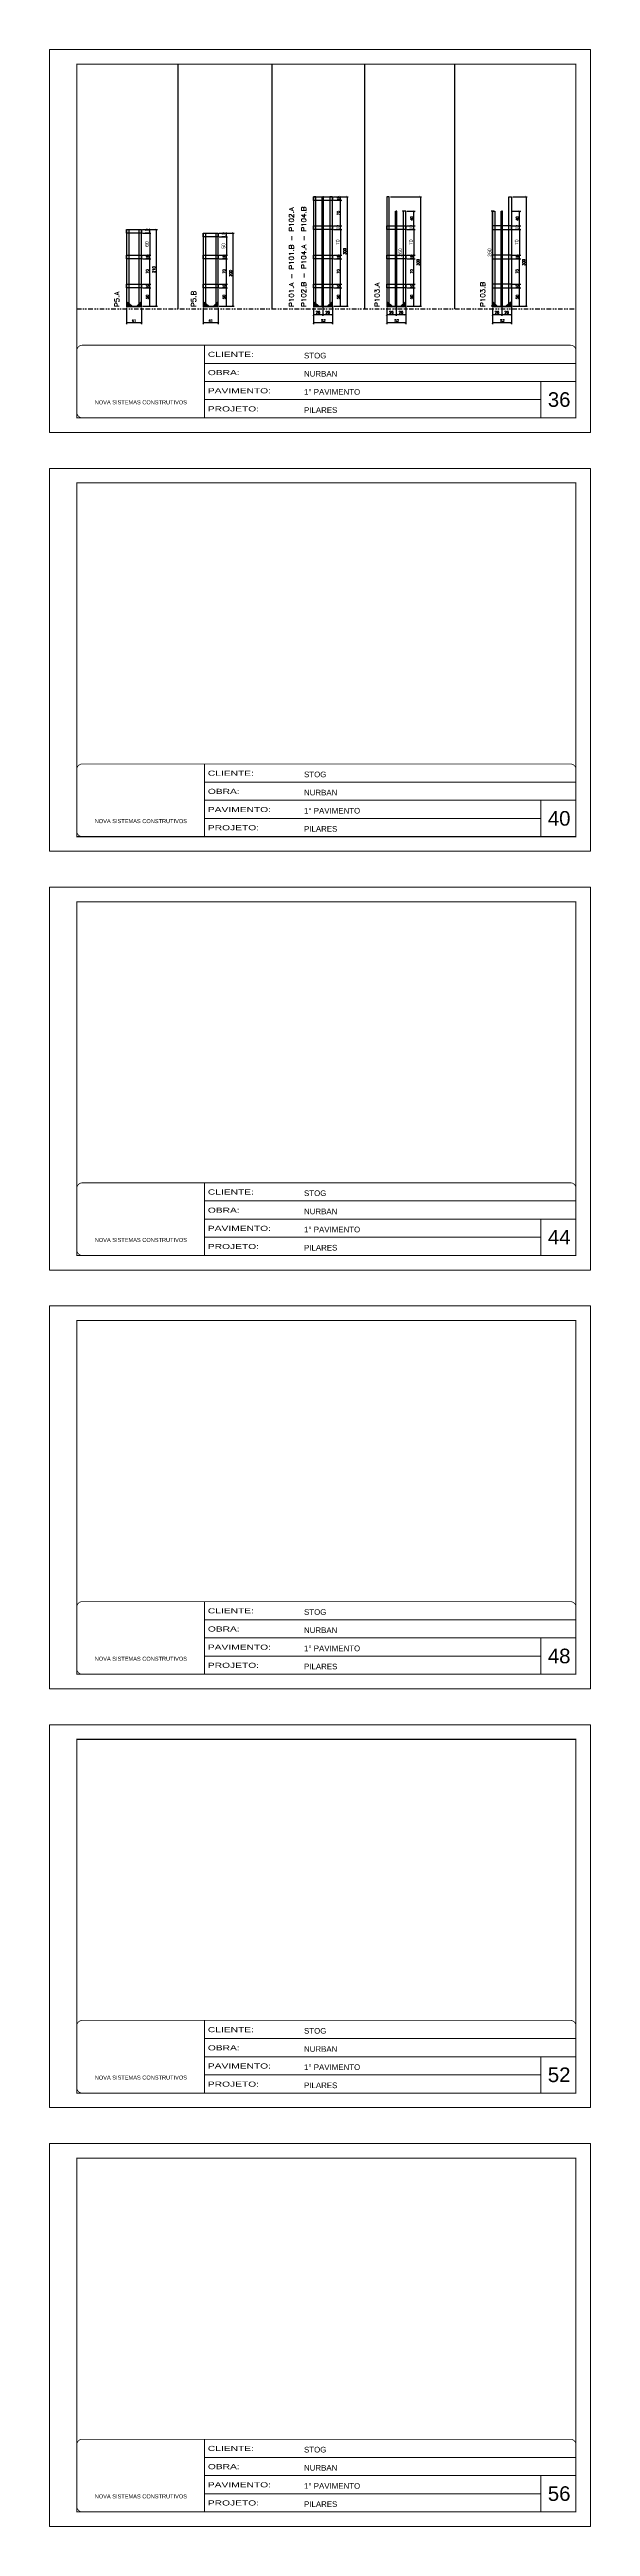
# Model space of a CAD drawing. Header units: millimetres. Extents: x 169816 to 178745, y 96537 to 113647.
# Drawn here: x 174571 to 176056, y 96537 to 103330 of the extents above; entities that cross this region are included whole.
import ezdxf

# ---------------------------------------------------------------- set-up
doc = ezdxf.new("R2010")
doc.units = ezdxf.units.MM
for name, pattern in [('CONTINUO', [0]), ('DASHED', [0.75, 0.5, -0.25]), ('DIVIDE2', [0.625, 0.25, -0.125, 0, -0.125, 0, -0.125]), ('HIDDEN', [0.375, 0.25, -0.125])]:
    doc.linetypes.add(name, pattern=pattern)
for name, color, linetype, lineweight in [('CARIMBO', 255, 'Continuous', 9), ('Folhas', 255, 'Continuous', 9), ('Madeira', 126, 'Continuous', 18), ('Sarr 2.2x7', 40, 'Continuous', 9), ('SARRAFO DE PRESSAO', 251, 'DASHED', 9), ('Texto Seção', 7, 'Continuous', 15)]:
    doc.layers.add(name, color=color, linetype=linetype, lineweight=lineweight)
for name, color, linetype in [('COTA', 241, 'Continuous'), ('Nível', 160, 'Continuous'), ('SARR_2.2x10', 60, 'Continuous'), ('SARR_3.5x7', 81, 'Continuous'), ('SARR_7x7', 40, 'Continuous'), ('Texto Nível', 251, 'Continuous')]:
    doc.layers.add(name, color=color, linetype=linetype)
doc.styles.add('ARIAL', font='arial.ttf')
doc.styles.add('COTA TECNICA', font='techl___.ttf', dxfattribs={"height": 10})
doc.styles.add('REGUA-120', font='ROMANS.shx', dxfattribs={"height": 15})
doc.styles.add('ROMANS', font='romans.shx')
doc.styles.add('Tecnologia', font='')
doc.styles.get('Tecnologia').set_extended_font_data('Forgotten Futurist')
doc.dimstyles.new('Cota Paínel', dxfattribs={"dimtxt": 7, "dimasz": 5, "dimexe": 3, "dimexo": 3, "dimgap": 3, "dimtad": 1, "dimdec": 1, "dimzin": 12, "dimdsep": 46, "dimtxsty": 'ROMANS', "dimblk": 'ARCHTICK', "dimcen": 0, "dimclrd": 4, "dimclre": 4, "dimclrt": 1, "dimadec": 1, "dimazin": 3, "dimtfac": 1, "dimtdec": 1, "dimtmove": 0, "dimatfit": 3, "dimldrblk": 'OBLIQUE', "dimfxl": 1, "dimtolj": 1, "dimtzin": 12, "dimarcsym": 0})
doc.dimstyles.new('PAINEL', dxfattribs={"dimtxt": 10, "dimasz": 3, "dimexe": 3, "dimexo": 3, "dimgap": 3, "dimtad": 1, "dimdec": 1, "dimzin": 12, "dimdsep": 46, "dimtxsty": 'COTA TECNICA', "dimblk1": 'OBLIQUE', "dimblk2": 'OBLIQUE', "dimsah": 1, "dimcen": 0.9, "dimclrd": 4, "dimclre": 4, "dimclrt": 240, "dimadec": 1, "dimazin": 3, "dimtfac": 1, "dimtdec": 1, "dimtmove": 0, "dimatfit": 3, "dimfxl": 1, "dimtolj": 1, "dimtzin": 12, "dimarcsym": 0})

# ---------------------------------------------------------------- blocks, each defined once
blk = doc.blocks.new('9999999999')
at = {"color": 30, "linetype": 'CONTINUO'}
for p, q in [((98564.6, 34230.2), (98564.6, 34429.4)), ((98564.6, 34379.6), (99584, 34379.6)), ((98564.6, 34329.8), (99488, 34329.8)), ((99584, 34329.8), (99488, 34329.8)), ((99488, 34329.8), (99488, 34230.2)), ((98564.6, 34280), (99488, 34280))]:
    blk.add_line(p, q, dxfattribs=at)
at = {"color": 30, "linetype": 'CONTINUO', "const_width": 2}
blk.add_lwpolyline([(99584, 34230.2), (99584, 34414.4, 0.414214), (99569, 34429.4), (98229, 34429.4, 0.414214), (98214, 34414.4), (98214, 34245.2, 0.414214), (98229, 34230.2), (99584, 34230.2)], format="xyb", dxfattribs=at)
at = {"layer": 'Folhas'}
blk.add_lwpolyline([(98139, 34190.2), (99624, 34190.2), (99624, 35240.2), (98139, 35240.2)], close=True, dxfattribs=at)
at = {"layer": 'Folhas', "color": 30, "const_width": 3}
blk.add_lwpolyline([(98214, 34230.2), (99584, 34230.2), (99584, 35200.2), (98214, 35200.2)], close=True, dxfattribs=at)
at = {"color": 7, "linetype": 'Continuous', "ltscale": 5, "style": 'ARIAL'}
for s, height, p in [('STOG', 15.48, (98837.7, 34393.1)), ('1° PAVIMENTO', 15.483, (98837.7, 34293.5)), ('NURBAN', 15.48, (98837.7, 34343.3)), ('NOVA SISTEMAS CONSTRUTIVOS', 11.059, (98263.2, 34267.2)), ('PILARES', 15.48, (98837.7, 34243.7))]:
    blk.add_text(s, height=height, dxfattribs=at).set_placement(p)
at = {"layer": 'Folhas', "color": 7, "style": 'Tecnologia', "width": 1.5}
for s, p in [('CLIENTE:', (98573.7, 34397.2)), ('OBRA:', (98573.7, 34347.3)), ('PAVIMENTO:', (98573.7, 34297.5)), ('PROJETO:', (98573.7, 34247.7))]:
    blk.add_text(s, height=14, dxfattribs=at).set_placement(p)
blk = doc.blocks.new('_ArchTick')
at = {"color": 0, "linetype": 'ByBlock', "const_width": 0.15}
blk.add_lwpolyline([(-0.5, -0.5), (0.5, 0.5)], dxfattribs=at)
blk = doc.blocks.new('*D1492')
at = {"layer": 'COTA', "color": 4, "lineweight": -2, "transparency": 16777216}
for p, q in [((174782.6, 102621.2), (174782.6, 102577)), ((174823.6, 102580), (174782.6, 102580)), ((174823.6, 102621.2), (174823.6, 102577))]:
    blk.add_line(p, q, dxfattribs=at)
at = {"layer": 'Defpoints', "color": 0, "transparency": 16777216}
for p in [(174782.6, 102624.2), (174782.6, 102580), (174823.6, 102624.2)]:
    blk.add_point(p, dxfattribs=at)
at = {"layer": 'COTA', "color": 4, "lineweight": -2, "transparency": 16777216, "xscale": 5, "yscale": 5, "zscale": 5, "rotation": 180}
blk.add_blockref('_ArchTick', (174782.6, 102580), dxfattribs=at)
at = {"layer": 'COTA', "color": 4, "lineweight": -2, "transparency": 16777216, "xscale": 5, "yscale": 5, "zscale": 5}
blk.add_blockref('_ArchTick', (174823.6, 102580), dxfattribs=at)
at = {"layer": 'COTA', "color": 1, "transparency": 16777216, "insert": (174803.1, 102586.5), "char_height": 7, "attachment_point": 5, "style": 'ROMANS'}
blk.add_mtext('\\A1;41', dxfattribs=at)
blk = doc.blocks.new('_Oblique')
at = {"color": 0, "linetype": 'ByBlock', "lineweight": -2}
blk.add_line((-0.5, -0.5), (0.5, 0.5), dxfattribs=at)
blk = doc.blocks.new('*D1493')
at = {"layer": 'COTA', "color": 4, "lineweight": -2, "transparency": 16777216}
for p, q in [((174826.6, 102676.4), (174849.3, 102676.4)), ((174846.3, 102626.4), (174846.3, 102676.4)), ((174826.6, 102626.4), (174849.3, 102626.4))]:
    blk.add_line(p, q, dxfattribs=at)
at = {"layer": 'Defpoints', "color": 0, "transparency": 16777216}
for p in [(174823.6, 102676.4), (174846.3, 102676.4), (174823.6, 102626.4)]:
    blk.add_point(p, dxfattribs=at)
at = {"layer": 'COTA', "color": 4, "lineweight": -2, "transparency": 16777216, "xscale": 5, "yscale": 5, "zscale": 5}
for p, rotation in [((174846.3, 102676.4), 90), ((174846.3, 102626.4), 270)]:
    blk.add_blockref('_ArchTick', p, dxfattribs=dict(at, rotation=rotation))
at = {"layer": 'COTA', "color": 1, "transparency": 16777216, "insert": (174839.8, 102651.4), "char_height": 7, "attachment_point": 5, "rotation": 90, "style": 'ROMANS'}
blk.add_mtext('\\A1;50', dxfattribs=at)
blk = doc.blocks.new('*D1494')
at = {"layer": 'COTA', "color": 4, "lineweight": -2, "transparency": 16777216}
for p, q in [((174826.6, 102686.4), (174849.3, 102686.4)), ((174826.6, 102676.4), (174849.3, 102676.4)), ((174846.3, 102676.4), (174846.3, 102686.4))]:
    blk.add_line(p, q, dxfattribs=at)
at = {"layer": 'Defpoints', "color": 0, "transparency": 16777216}
for p in [(174823.6, 102686.4), (174823.6, 102676.4), (174846.3, 102686.4)]:
    blk.add_point(p, dxfattribs=at)
at = {"layer": 'COTA', "color": 4, "lineweight": -2, "transparency": 16777216, "xscale": 5, "yscale": 5, "zscale": 5}
for p, rotation in [((174846.3, 102686.4), 90), ((174846.3, 102676.4), 270)]:
    blk.add_blockref('_ArchTick', p, dxfattribs=dict(at, rotation=rotation))
at = {"layer": 'COTA', "color": 1, "transparency": 16777216, "insert": (174839.8, 102681.4), "char_height": 7, "attachment_point": 5, "rotation": 90, "style": 'ROMANS'}
blk.add_mtext('\\A1;10', dxfattribs=at)
blk = doc.blocks.new('*D1495')
at = {"layer": 'COTA', "color": 4, "lineweight": -2, "transparency": 16777216}
for p, q in [((174826.6, 102756.4), (174849.3, 102756.4)), ((174846.3, 102686.4), (174846.3, 102756.4)), ((174826.6, 102686.4), (174849.3, 102686.4))]:
    blk.add_line(p, q, dxfattribs=at)
at = {"layer": 'Defpoints', "color": 0, "transparency": 16777216}
for p in [(174823.6, 102756.4), (174846.3, 102756.4), (174823.6, 102686.4)]:
    blk.add_point(p, dxfattribs=at)
at = {"layer": 'COTA', "color": 4, "lineweight": -2, "transparency": 16777216, "xscale": 5, "yscale": 5, "zscale": 5}
for p, rotation in [((174846.3, 102756.4), 90), ((174846.3, 102686.4), 270)]:
    blk.add_blockref('_ArchTick', p, dxfattribs=dict(at, rotation=rotation))
at = {"layer": 'COTA', "color": 1, "transparency": 16777216, "insert": (174839.8, 102721.4), "char_height": 7, "attachment_point": 5, "rotation": 90, "style": 'ROMANS'}
blk.add_mtext('\\A1;70', dxfattribs=at)
blk = doc.blocks.new('*D1496')
at = {"layer": 'COTA', "color": 4, "lineweight": -2, "transparency": 16777216}
for p, q in [((174826.6, 102766.4), (174849.3, 102766.4)), ((174826.6, 102756.4), (174849.3, 102756.4)), ((174846.3, 102756.4), (174846.3, 102766.4))]:
    blk.add_line(p, q, dxfattribs=at)
at = {"layer": 'Defpoints', "color": 0, "transparency": 16777216}
for p in [(174823.6, 102766.4), (174823.6, 102756.4), (174846.3, 102766.4)]:
    blk.add_point(p, dxfattribs=at)
at = {"layer": 'COTA', "color": 4, "lineweight": -2, "transparency": 16777216, "xscale": 5, "yscale": 5, "zscale": 5}
for p, rotation in [((174846.3, 102766.4), 90), ((174846.3, 102756.4), 270)]:
    blk.add_blockref('_ArchTick', p, dxfattribs=dict(at, rotation=rotation))
at = {"layer": 'COTA', "color": 1, "transparency": 16777216, "insert": (174839.8, 102761.4), "char_height": 7, "attachment_point": 5, "rotation": 90, "style": 'ROMANS'}
blk.add_mtext('\\A1;10', dxfattribs=at)
blk = doc.blocks.new('*D1497')
at = {"layer": 'COTA', "color": 4, "lineweight": -2, "transparency": 16777216}
for p, q in [((174826.6, 102836.4), (174867.1, 102836.4)), ((174864.1, 102836.4), (174864.1, 102626.4)), ((174826.6, 102626.4), (174867.1, 102626.4))]:
    blk.add_line(p, q, dxfattribs=at)
at = {"layer": 'Defpoints', "color": 0, "transparency": 16777216}
for p in [(174823.6, 102836.4), (174823.6, 102626.4), (174864.1, 102626.4)]:
    blk.add_point(p, dxfattribs=at)
at = {"layer": 'COTA', "color": 4, "lineweight": -2, "transparency": 16777216, "xscale": 5, "yscale": 5, "zscale": 5}
for p, rotation in [((174864.1, 102836.4), 90), ((174864.1, 102626.4), 270)]:
    blk.add_blockref('_ArchTick', p, dxfattribs=dict(at, rotation=rotation))
at = {"layer": 'COTA', "color": 1, "transparency": 16777216, "insert": (174857.6, 102726.4), "char_height": 7, "attachment_point": 5, "rotation": 90, "style": 'ROMANS'}
blk.add_mtext('\\A1;210', dxfattribs=at)
blk = doc.blocks.new('*D1498')
at = {"layer": 'COTA', "color": 4, "lineweight": -2, "transparency": 16777216}
for p, q in [((174826.6, 102836.4), (174849.3, 102836.4)), ((174826.6, 102826.4), (174849.3, 102826.4)), ((174846.3, 102826.4), (174846.3, 102836.4))]:
    blk.add_line(p, q, dxfattribs=at)
at = {"layer": 'Defpoints', "color": 0, "transparency": 16777216}
for p in [(174823.6, 102836.4), (174823.6, 102826.4), (174846.3, 102836.4)]:
    blk.add_point(p, dxfattribs=at)
at = {"layer": 'COTA', "color": 4, "lineweight": -2, "transparency": 16777216, "xscale": 3, "yscale": 3, "zscale": 3}
for p, rotation in [((174846.3, 102836.4), 90), ((174846.3, 102826.4), 270)]:
    blk.add_blockref('_Oblique', p, dxfattribs=dict(at, rotation=rotation))
at = {"layer": 'COTA', "color": 240, "transparency": 16777216, "insert": (174838.2, 102831.4), "char_height": 10, "attachment_point": 5, "rotation": 90, "style": 'COTA TECNICA'}
blk.add_mtext('\\A1;10', dxfattribs=at)
blk = doc.blocks.new('*D1499')
at = {"layer": 'COTA', "color": 4, "lineweight": -2, "transparency": 16777216}
for p, q in [((174826.6, 102826.4), (174849.3, 102826.4)), ((174846.3, 102826.4), (174846.3, 102766.4)), ((174826.6, 102766.4), (174849.3, 102766.4))]:
    blk.add_line(p, q, dxfattribs=at)
at = {"layer": 'Defpoints', "color": 0, "transparency": 16777216}
for p in [(174823.6, 102826.4), (174823.6, 102766.4), (174846.3, 102766.4)]:
    blk.add_point(p, dxfattribs=at)
at = {"layer": 'COTA', "color": 4, "lineweight": -2, "transparency": 16777216, "xscale": 3, "yscale": 3, "zscale": 3}
for p, rotation in [((174846.3, 102826.4), 90), ((174846.3, 102766.4), 270)]:
    blk.add_blockref('_Oblique', p, dxfattribs=dict(at, rotation=rotation))
at = {"layer": 'COTA', "color": 240, "transparency": 16777216, "insert": (174838.2, 102796.4), "char_height": 10, "attachment_point": 5, "rotation": 90, "style": 'COTA TECNICA'}
blk.add_mtext('\\A1;60', dxfattribs=at)
blk = doc.blocks.new('*D1500')
at = {"layer": 'COTA', "color": 4, "lineweight": -2, "transparency": 16777216}
for p, q in [((174993.2, 102621.2), (174993.2, 102577)), ((175034.2, 102580), (174993.2, 102580)), ((175034.2, 102621.2), (175034.2, 102577))]:
    blk.add_line(p, q, dxfattribs=at)
at = {"layer": 'Defpoints', "color": 0, "transparency": 16777216}
for p in [(174993.2, 102624.2), (174993.2, 102580), (175034.2, 102624.2)]:
    blk.add_point(p, dxfattribs=at)
at = {"layer": 'COTA', "color": 4, "lineweight": -2, "transparency": 16777216, "xscale": 5, "yscale": 5, "zscale": 5, "rotation": 180}
blk.add_blockref('_ArchTick', (174993.2, 102580), dxfattribs=at)
at = {"layer": 'COTA', "color": 4, "lineweight": -2, "transparency": 16777216, "xscale": 5, "yscale": 5, "zscale": 5}
blk.add_blockref('_ArchTick', (175034.2, 102580), dxfattribs=at)
at = {"layer": 'COTA', "color": 1, "transparency": 16777216, "insert": (175013.7, 102586.5), "char_height": 7, "attachment_point": 5, "style": 'ROMANS'}
blk.add_mtext('\\A1;41', dxfattribs=at)
blk = doc.blocks.new('*D1501')
at = {"layer": 'COTA', "color": 4, "lineweight": -2, "transparency": 16777216}
for p, q in [((175037.2, 102676.4), (175059.8, 102676.4)), ((175056.8, 102626.4), (175056.8, 102676.4)), ((175037.2, 102626.4), (175059.8, 102626.4))]:
    blk.add_line(p, q, dxfattribs=at)
at = {"layer": 'Defpoints', "color": 0, "transparency": 16777216}
for p in [(175034.2, 102676.4), (175056.8, 102676.4), (175034.2, 102626.4)]:
    blk.add_point(p, dxfattribs=at)
at = {"layer": 'COTA', "color": 4, "lineweight": -2, "transparency": 16777216, "xscale": 5, "yscale": 5, "zscale": 5}
for p, rotation in [((175056.8, 102676.4), 90), ((175056.8, 102626.4), 270)]:
    blk.add_blockref('_ArchTick', p, dxfattribs=dict(at, rotation=rotation))
at = {"layer": 'COTA', "color": 1, "transparency": 16777216, "insert": (175050.3, 102651.4), "char_height": 7, "attachment_point": 5, "rotation": 90, "style": 'ROMANS'}
blk.add_mtext('\\A1;50', dxfattribs=at)
blk = doc.blocks.new('*D1502')
at = {"layer": 'COTA', "color": 4, "lineweight": -2, "transparency": 16777216}
for p, q in [((175037.2, 102686.4), (175059.8, 102686.4)), ((175037.2, 102676.4), (175059.8, 102676.4)), ((175056.8, 102676.4), (175056.8, 102686.4))]:
    blk.add_line(p, q, dxfattribs=at)
at = {"layer": 'Defpoints', "color": 0, "transparency": 16777216}
for p in [(175034.2, 102686.4), (175034.2, 102676.4), (175056.8, 102686.4)]:
    blk.add_point(p, dxfattribs=at)
at = {"layer": 'COTA', "color": 4, "lineweight": -2, "transparency": 16777216, "xscale": 5, "yscale": 5, "zscale": 5}
for p, rotation in [((175056.8, 102686.4), 90), ((175056.8, 102676.4), 270)]:
    blk.add_blockref('_ArchTick', p, dxfattribs=dict(at, rotation=rotation))
at = {"layer": 'COTA', "color": 1, "transparency": 16777216, "insert": (175050.3, 102681.4), "char_height": 7, "attachment_point": 5, "rotation": 90, "style": 'ROMANS'}
blk.add_mtext('\\A1;10', dxfattribs=at)
blk = doc.blocks.new('*D1503')
at = {"layer": 'COTA', "color": 4, "lineweight": -2, "transparency": 16777216}
for p, q in [((175037.2, 102756.4), (175059.8, 102756.4)), ((175056.8, 102686.4), (175056.8, 102756.4)), ((175037.2, 102686.4), (175059.8, 102686.4))]:
    blk.add_line(p, q, dxfattribs=at)
at = {"layer": 'Defpoints', "color": 0, "transparency": 16777216}
for p in [(175034.2, 102756.4), (175056.8, 102756.4), (175034.2, 102686.4)]:
    blk.add_point(p, dxfattribs=at)
at = {"layer": 'COTA', "color": 4, "lineweight": -2, "transparency": 16777216, "xscale": 5, "yscale": 5, "zscale": 5}
for p, rotation in [((175056.8, 102756.4), 90), ((175056.8, 102686.4), 270)]:
    blk.add_blockref('_ArchTick', p, dxfattribs=dict(at, rotation=rotation))
at = {"layer": 'COTA', "color": 1, "transparency": 16777216, "insert": (175050.3, 102721.4), "char_height": 7, "attachment_point": 5, "rotation": 90, "style": 'ROMANS'}
blk.add_mtext('\\A1;70', dxfattribs=at)
blk = doc.blocks.new('*D1504')
at = {"layer": 'COTA', "color": 4, "lineweight": -2, "transparency": 16777216}
for p, q in [((175037.2, 102766.4), (175059.8, 102766.4)), ((175037.2, 102756.4), (175059.8, 102756.4)), ((175056.8, 102756.4), (175056.8, 102766.4))]:
    blk.add_line(p, q, dxfattribs=at)
at = {"layer": 'Defpoints', "color": 0, "transparency": 16777216}
for p in [(175034.2, 102766.4), (175034.2, 102756.4), (175056.8, 102766.4)]:
    blk.add_point(p, dxfattribs=at)
at = {"layer": 'COTA', "color": 4, "lineweight": -2, "transparency": 16777216, "xscale": 5, "yscale": 5, "zscale": 5}
for p, rotation in [((175056.8, 102766.4), 90), ((175056.8, 102756.4), 270)]:
    blk.add_blockref('_ArchTick', p, dxfattribs=dict(at, rotation=rotation))
at = {"layer": 'COTA', "color": 1, "transparency": 16777216, "insert": (175050.3, 102761.4), "char_height": 7, "attachment_point": 5, "rotation": 90, "style": 'ROMANS'}
blk.add_mtext('\\A1;10', dxfattribs=at)
blk = doc.blocks.new('*D1505')
at = {"layer": 'COTA', "color": 4, "lineweight": -2, "transparency": 16777216}
for p, q in [((175037.2, 102826.4), (175077.7, 102826.4)), ((175074.7, 102826.4), (175074.7, 102626.4)), ((175037.2, 102626.4), (175077.7, 102626.4))]:
    blk.add_line(p, q, dxfattribs=at)
at = {"layer": 'Defpoints', "color": 0, "transparency": 16777216}
for p in [(175034.2, 102826.4), (175034.2, 102626.4), (175074.7, 102626.4)]:
    blk.add_point(p, dxfattribs=at)
at = {"layer": 'COTA', "color": 4, "lineweight": -2, "transparency": 16777216, "xscale": 5, "yscale": 5, "zscale": 5}
for p, rotation in [((175074.7, 102826.4), 90), ((175074.7, 102626.4), 270)]:
    blk.add_blockref('_ArchTick', p, dxfattribs=dict(at, rotation=rotation))
at = {"layer": 'COTA', "color": 1, "transparency": 16777216, "insert": (175068.2, 102716.4), "char_height": 7, "attachment_point": 5, "rotation": 90, "style": 'ROMANS'}
blk.add_mtext('\\A1;200', dxfattribs=at)
blk = doc.blocks.new('*D1506')
at = {"layer": 'COTA', "color": 4, "lineweight": -2, "transparency": 16777216}
for p, q in [((175037.2, 102826.4), (175059.8, 102826.4)), ((175037.2, 102816.4), (175059.8, 102816.4)), ((175056.8, 102816.4), (175056.8, 102826.4))]:
    blk.add_line(p, q, dxfattribs=at)
at = {"layer": 'Defpoints', "color": 0, "transparency": 16777216}
for p in [(175034.2, 102826.4), (175034.2, 102816.4), (175056.8, 102826.4)]:
    blk.add_point(p, dxfattribs=at)
at = {"layer": 'COTA', "color": 4, "lineweight": -2, "transparency": 16777216, "xscale": 3, "yscale": 3, "zscale": 3}
for p, rotation in [((175056.8, 102826.4), 90), ((175056.8, 102816.4), 270)]:
    blk.add_blockref('_Oblique', p, dxfattribs=dict(at, rotation=rotation))
at = {"layer": 'COTA', "color": 240, "transparency": 16777216, "insert": (175048.7, 102821.4), "char_height": 10, "attachment_point": 5, "rotation": 90, "style": 'COTA TECNICA'}
blk.add_mtext('\\A1;10', dxfattribs=at)
blk = doc.blocks.new('*D1507')
at = {"layer": 'COTA', "color": 4, "lineweight": -2, "transparency": 16777216}
for p, q in [((175037.2, 102816.4), (175059.8, 102816.4)), ((175056.8, 102816.4), (175056.8, 102766.4)), ((175037.2, 102766.4), (175059.8, 102766.4))]:
    blk.add_line(p, q, dxfattribs=at)
at = {"layer": 'Defpoints', "color": 0, "transparency": 16777216}
for p in [(175034.2, 102816.4), (175034.2, 102766.4), (175056.8, 102766.4)]:
    blk.add_point(p, dxfattribs=at)
at = {"layer": 'COTA', "color": 4, "lineweight": -2, "transparency": 16777216, "xscale": 3, "yscale": 3, "zscale": 3}
for p, rotation in [((175056.8, 102816.4), 90), ((175056.8, 102766.4), 270)]:
    blk.add_blockref('_Oblique', p, dxfattribs=dict(at, rotation=rotation))
at = {"layer": 'COTA', "color": 240, "transparency": 16777216, "insert": (175048.7, 102791.4), "char_height": 10, "attachment_point": 5, "rotation": 90, "style": 'COTA TECNICA'}
blk.add_mtext('\\A1;50', dxfattribs=at)
blk = doc.blocks.new('*D1508')
at = {"layer": 'COTA', "color": 4, "lineweight": -2, "transparency": 16777216}
for p, q in [((175295.5, 102608.2), (175295.5, 102577)), ((175347.5, 102580), (175295.5, 102580)), ((175347.5, 102608.2), (175347.5, 102577))]:
    blk.add_line(p, q, dxfattribs=at)
at = {"layer": 'Defpoints', "color": 0, "transparency": 16777216}
for p in [(175295.5, 102611.2), (175295.5, 102580), (175347.5, 102611.2)]:
    blk.add_point(p, dxfattribs=at)
at = {"layer": 'COTA', "color": 4, "lineweight": -2, "transparency": 16777216, "xscale": 5, "yscale": 5, "zscale": 5, "rotation": 180}
blk.add_blockref('_ArchTick', (175295.5, 102580), dxfattribs=at)
at = {"layer": 'COTA', "color": 4, "lineweight": -2, "transparency": 16777216, "xscale": 5, "yscale": 5, "zscale": 5}
blk.add_blockref('_ArchTick', (175347.5, 102580), dxfattribs=at)
at = {"layer": 'COTA', "color": 1, "transparency": 16777216, "insert": (175322.5, 102586.5), "char_height": 7, "attachment_point": 5, "style": 'ROMANS'}
blk.add_mtext('\\A1;52', dxfattribs=at)
blk = doc.blocks.new('*D1509')
at = {"layer": 'COTA', "color": 4, "lineweight": -2, "transparency": 16777216}
for p, q in [((175295.5, 102621.2), (175295.5, 102599.7)), ((175321.5, 102602.7), (175295.5, 102602.7)), ((175321.5, 102623.4), (175321.5, 102599.7))]:
    blk.add_line(p, q, dxfattribs=at)
at = {"layer": 'Defpoints', "color": 0, "transparency": 16777216}
for p in [(175295.5, 102624.2), (175295.5, 102602.7), (175321.5, 102626.4)]:
    blk.add_point(p, dxfattribs=at)
at = {"layer": 'COTA', "color": 4, "lineweight": -2, "transparency": 16777216, "xscale": 5, "yscale": 5, "zscale": 5, "rotation": 180}
blk.add_blockref('_ArchTick', (175295.5, 102602.7), dxfattribs=at)
at = {"layer": 'COTA', "color": 4, "lineweight": -2, "transparency": 16777216, "xscale": 5, "yscale": 5, "zscale": 5}
blk.add_blockref('_ArchTick', (175321.5, 102602.7), dxfattribs=at)
at = {"layer": 'COTA', "color": 1, "transparency": 16777216, "insert": (175308, 102609.2), "char_height": 7, "attachment_point": 5, "style": 'ROMANS'}
blk.add_mtext('\\A1;26', dxfattribs=at)
blk = doc.blocks.new('*D1510')
at = {"layer": 'COTA', "color": 4, "lineweight": -2, "transparency": 16777216}
for p, q in [((175321.5, 102623.4), (175321.5, 102599.7)), ((175347.5, 102602.7), (175321.5, 102602.7)), ((175347.5, 102623.4), (175347.5, 102599.7))]:
    blk.add_line(p, q, dxfattribs=at)
at = {"layer": 'Defpoints', "color": 0, "transparency": 16777216}
for p in [(175321.5, 102626.4), (175321.5, 102602.7), (175347.5, 102626.4)]:
    blk.add_point(p, dxfattribs=at)
at = {"layer": 'COTA', "color": 4, "lineweight": -2, "transparency": 16777216, "xscale": 5, "yscale": 5, "zscale": 5, "rotation": 180}
blk.add_blockref('_ArchTick', (175321.5, 102602.7), dxfattribs=at)
at = {"layer": 'COTA', "color": 4, "lineweight": -2, "transparency": 16777216, "xscale": 5, "yscale": 5, "zscale": 5}
blk.add_blockref('_ArchTick', (175347.5, 102602.7), dxfattribs=at)
at = {"layer": 'COTA', "color": 1, "transparency": 16777216, "insert": (175334.5, 102609.2), "char_height": 7, "attachment_point": 5, "style": 'ROMANS'}
blk.add_mtext('\\A1;26', dxfattribs=at)
blk = doc.blocks.new('*D1511')
at = {"layer": 'COTA', "color": 4, "lineweight": -2, "transparency": 16777216}
for p, q in [((175350.5, 102676.4), (175373.2, 102676.4)), ((175370.2, 102626.4), (175370.2, 102676.4)), ((175350.5, 102626.4), (175373.2, 102626.4))]:
    blk.add_line(p, q, dxfattribs=at)
at = {"layer": 'Defpoints', "color": 0, "transparency": 16777216}
for p in [(175347.5, 102676.4), (175370.2, 102676.4), (175347.5, 102626.4)]:
    blk.add_point(p, dxfattribs=at)
at = {"layer": 'COTA', "color": 4, "lineweight": -2, "transparency": 16777216, "xscale": 5, "yscale": 5, "zscale": 5}
for p, rotation in [((175370.2, 102676.4), 90), ((175370.2, 102626.4), 270)]:
    blk.add_blockref('_ArchTick', p, dxfattribs=dict(at, rotation=rotation))
at = {"layer": 'COTA', "color": 1, "transparency": 16777216, "insert": (175363.7, 102651.4), "char_height": 7, "attachment_point": 5, "rotation": 90, "style": 'ROMANS'}
blk.add_mtext('\\A1;50', dxfattribs=at)
blk = doc.blocks.new('*D1512')
at = {"layer": 'COTA', "color": 4, "lineweight": -2, "transparency": 16777216}
for p, q in [((175350.5, 102686.4), (175373.2, 102686.4)), ((175350.5, 102676.4), (175373.2, 102676.4)), ((175370.2, 102676.4), (175370.2, 102686.4))]:
    blk.add_line(p, q, dxfattribs=at)
at = {"layer": 'Defpoints', "color": 0, "transparency": 16777216}
for p in [(175347.5, 102686.4), (175347.5, 102676.4), (175370.2, 102686.4)]:
    blk.add_point(p, dxfattribs=at)
at = {"layer": 'COTA', "color": 4, "lineweight": -2, "transparency": 16777216, "xscale": 5, "yscale": 5, "zscale": 5}
for p, rotation in [((175370.2, 102686.4), 90), ((175370.2, 102676.4), 270)]:
    blk.add_blockref('_ArchTick', p, dxfattribs=dict(at, rotation=rotation))
at = {"layer": 'COTA', "color": 1, "transparency": 16777216, "insert": (175363.7, 102681.4), "char_height": 7, "attachment_point": 5, "rotation": 90, "style": 'ROMANS'}
blk.add_mtext('\\A1;10', dxfattribs=at)
blk = doc.blocks.new('*D1513')
at = {"layer": 'COTA', "color": 4, "lineweight": -2, "transparency": 16777216}
for p, q in [((175350.5, 102756.4), (175373.2, 102756.4)), ((175370.2, 102686.4), (175370.2, 102756.4)), ((175350.5, 102686.4), (175373.2, 102686.4))]:
    blk.add_line(p, q, dxfattribs=at)
at = {"layer": 'Defpoints', "color": 0, "transparency": 16777216}
for p in [(175347.5, 102756.4), (175370.2, 102756.4), (175347.5, 102686.4)]:
    blk.add_point(p, dxfattribs=at)
at = {"layer": 'COTA', "color": 4, "lineweight": -2, "transparency": 16777216, "xscale": 5, "yscale": 5, "zscale": 5}
for p, rotation in [((175370.2, 102756.4), 90), ((175370.2, 102686.4), 270)]:
    blk.add_blockref('_ArchTick', p, dxfattribs=dict(at, rotation=rotation))
at = {"layer": 'COTA', "color": 1, "transparency": 16777216, "insert": (175363.7, 102721.4), "char_height": 7, "attachment_point": 5, "rotation": 90, "style": 'ROMANS'}
blk.add_mtext('\\A1;70', dxfattribs=at)
blk = doc.blocks.new('*D1514')
at = {"layer": 'COTA', "color": 4, "lineweight": -2, "transparency": 16777216}
for p, q in [((175350.5, 102766.4), (175373.2, 102766.4)), ((175350.5, 102756.4), (175373.2, 102756.4)), ((175370.2, 102756.4), (175370.2, 102766.4))]:
    blk.add_line(p, q, dxfattribs=at)
at = {"layer": 'Defpoints', "color": 0, "transparency": 16777216}
for p in [(175347.5, 102766.4), (175347.5, 102756.4), (175370.2, 102766.4)]:
    blk.add_point(p, dxfattribs=at)
at = {"layer": 'COTA', "color": 4, "lineweight": -2, "transparency": 16777216, "xscale": 5, "yscale": 5, "zscale": 5}
for p, rotation in [((175370.2, 102766.4), 90), ((175370.2, 102756.4), 270)]:
    blk.add_blockref('_ArchTick', p, dxfattribs=dict(at, rotation=rotation))
at = {"layer": 'COTA', "color": 1, "transparency": 16777216, "insert": (175363.7, 102761.4), "char_height": 7, "attachment_point": 5, "rotation": 90, "style": 'ROMANS'}
blk.add_mtext('\\A1;10', dxfattribs=at)
blk = doc.blocks.new('*D1515')
at = {"layer": 'COTA', "color": 4, "lineweight": -2, "transparency": 16777216}
for p, q in [((175350.5, 102926.4), (175391, 102926.4)), ((175388, 102926.4), (175388, 102626.4)), ((175350.5, 102626.4), (175391, 102626.4))]:
    blk.add_line(p, q, dxfattribs=at)
at = {"layer": 'Defpoints', "color": 0, "transparency": 16777216}
for p in [(175347.5, 102926.4), (175347.5, 102626.4), (175388, 102626.4)]:
    blk.add_point(p, dxfattribs=at)
at = {"layer": 'COTA', "color": 4, "lineweight": -2, "transparency": 16777216, "xscale": 5, "yscale": 5, "zscale": 5}
for p, rotation in [((175388, 102926.4), 90), ((175388, 102626.4), 270)]:
    blk.add_blockref('_ArchTick', p, dxfattribs=dict(at, rotation=rotation))
at = {"layer": 'COTA', "color": 1, "transparency": 16777216, "insert": (175381.5, 102776.4), "char_height": 7, "attachment_point": 5, "rotation": 90, "style": 'ROMANS'}
blk.add_mtext('\\A1;300', dxfattribs=at)
blk = doc.blocks.new('*D1518')
at = {"layer": 'COTA', "color": 4, "lineweight": -2, "transparency": 16777216}
for p, q in [((175350.5, 102916.4), (175373.2, 102916.4)), ((175370.2, 102846.4), (175370.2, 102916.4)), ((175350.5, 102846.4), (175373.2, 102846.4))]:
    blk.add_line(p, q, dxfattribs=at)
at = {"layer": 'Defpoints', "color": 0, "transparency": 16777216}
for p in [(175347.5, 102916.4), (175370.2, 102916.4), (175347.5, 102846.4)]:
    blk.add_point(p, dxfattribs=at)
at = {"layer": 'COTA', "color": 4, "lineweight": -2, "transparency": 16777216, "xscale": 5, "yscale": 5, "zscale": 5}
for p, rotation in [((175370.2, 102916.4), 90), ((175370.2, 102846.4), 270)]:
    blk.add_blockref('_ArchTick', p, dxfattribs=dict(at, rotation=rotation))
at = {"layer": 'COTA', "color": 1, "transparency": 16777216, "insert": (175363.7, 102881.4), "char_height": 7, "attachment_point": 5, "rotation": 90, "style": 'ROMANS'}
blk.add_mtext('\\A1;70', dxfattribs=at)
blk = doc.blocks.new('*D1519')
at = {"layer": 'COTA', "color": 4, "lineweight": -2, "transparency": 16777216}
for p, q in [((175350.5, 102926.4), (175373.2, 102926.4)), ((175350.5, 102916.4), (175373.2, 102916.4)), ((175370.2, 102916.4), (175370.2, 102926.4))]:
    blk.add_line(p, q, dxfattribs=at)
at = {"layer": 'Defpoints', "color": 0, "transparency": 16777216}
for p in [(175347.5, 102926.4), (175347.5, 102916.4), (175370.2, 102926.4)]:
    blk.add_point(p, dxfattribs=at)
at = {"layer": 'COTA', "color": 4, "lineweight": -2, "transparency": 16777216, "xscale": 5, "yscale": 5, "zscale": 5}
for p, rotation in [((175370.2, 102926.4), 90), ((175370.2, 102916.4), 270)]:
    blk.add_blockref('_ArchTick', p, dxfattribs=dict(at, rotation=rotation))
at = {"layer": 'COTA', "color": 1, "transparency": 16777216, "insert": (175363.7, 102921.4), "char_height": 7, "attachment_point": 5, "rotation": 90, "style": 'ROMANS'}
blk.add_mtext('\\A1;10', dxfattribs=at)
blk = doc.blocks.new('*D1516')
at = {"layer": 'COTA', "color": 4, "lineweight": -2, "transparency": 16777216}
for p, q in [((175350.5, 102846.4), (175373.2, 102846.4)), ((175370.2, 102836.4), (175370.2, 102846.4)), ((175350.5, 102836.4), (175373.2, 102836.4))]:
    blk.add_line(p, q, dxfattribs=at)
at = {"layer": 'Defpoints', "color": 0, "transparency": 16777216}
for p in [(175347.5, 102846.4), (175370.2, 102846.4), (175347.5, 102836.4)]:
    blk.add_point(p, dxfattribs=at)
at = {"layer": 'COTA', "color": 4, "lineweight": -2, "transparency": 16777216, "xscale": 3, "yscale": 3, "zscale": 3}
for p, rotation in [((175370.2, 102846.4), 90), ((175370.2, 102836.4), 270)]:
    blk.add_blockref('_Oblique', p, dxfattribs=dict(at, rotation=rotation))
at = {"layer": 'COTA', "color": 240, "transparency": 16777216, "insert": (175362.1, 102841.4), "char_height": 10, "attachment_point": 5, "rotation": 90, "style": 'COTA TECNICA'}
blk.add_mtext('\\A1;10', dxfattribs=at)
blk = doc.blocks.new('*D1517')
at = {"layer": 'COTA', "color": 4, "lineweight": -2, "transparency": 16777216}
for p, q in [((175350.5, 102836.4), (175373.2, 102836.4)), ((175370.2, 102836.4), (175370.2, 102766.4)), ((175350.5, 102766.4), (175373.2, 102766.4))]:
    blk.add_line(p, q, dxfattribs=at)
at = {"layer": 'Defpoints', "color": 0, "transparency": 16777216}
for p in [(175347.5, 102836.4), (175347.5, 102766.4), (175370.2, 102766.4)]:
    blk.add_point(p, dxfattribs=at)
at = {"layer": 'COTA', "color": 4, "lineweight": -2, "transparency": 16777216, "xscale": 3, "yscale": 3, "zscale": 3}
for p, rotation in [((175370.2, 102836.4), 90), ((175370.2, 102766.4), 270)]:
    blk.add_blockref('_Oblique', p, dxfattribs=dict(at, rotation=rotation))
at = {"layer": 'COTA', "color": 240, "transparency": 16777216, "insert": (175362.1, 102801.4), "char_height": 10, "attachment_point": 5, "rotation": 90, "style": 'COTA TECNICA'}
blk.add_mtext('\\A1;70', dxfattribs=at)
blk = doc.blocks.new('*D1520')
at = {"layer": 'COTA', "color": 4, "lineweight": -2, "transparency": 16777216}
for p, q in [((175496.8, 102608.2), (175496.8, 102577)), ((175548.8, 102580), (175496.8, 102580)), ((175548.8, 102608.2), (175548.8, 102577))]:
    blk.add_line(p, q, dxfattribs=at)
at = {"layer": 'Defpoints', "color": 0, "transparency": 16777216}
for p in [(175496.8, 102611.2), (175496.8, 102580), (175548.8, 102611.2)]:
    blk.add_point(p, dxfattribs=at)
at = {"layer": 'COTA', "color": 4, "lineweight": -2, "transparency": 16777216, "xscale": 5, "yscale": 5, "zscale": 5, "rotation": 180}
blk.add_blockref('_ArchTick', (175496.8, 102580), dxfattribs=at)
at = {"layer": 'COTA', "color": 4, "lineweight": -2, "transparency": 16777216, "xscale": 5, "yscale": 5, "zscale": 5}
blk.add_blockref('_ArchTick', (175548.8, 102580), dxfattribs=at)
at = {"layer": 'COTA', "color": 1, "transparency": 16777216, "insert": (175523.8, 102586.5), "char_height": 7, "attachment_point": 5, "style": 'ROMANS'}
blk.add_mtext('\\A1;52', dxfattribs=at)
blk = doc.blocks.new('*D1521')
at = {"layer": 'COTA', "color": 4, "lineweight": -2, "transparency": 16777216}
for p, q in [((175496.8, 102621.2), (175496.8, 102599.7)), ((175522.8, 102602.7), (175496.8, 102602.7)), ((175522.8, 102623.4), (175522.8, 102599.7))]:
    blk.add_line(p, q, dxfattribs=at)
at = {"layer": 'Defpoints', "color": 0, "transparency": 16777216}
for p in [(175496.8, 102624.2), (175496.8, 102602.7), (175522.8, 102626.4)]:
    blk.add_point(p, dxfattribs=at)
at = {"layer": 'COTA', "color": 4, "lineweight": -2, "transparency": 16777216, "xscale": 5, "yscale": 5, "zscale": 5, "rotation": 180}
blk.add_blockref('_ArchTick', (175496.8, 102602.7), dxfattribs=at)
at = {"layer": 'COTA', "color": 4, "lineweight": -2, "transparency": 16777216, "xscale": 5, "yscale": 5, "zscale": 5}
blk.add_blockref('_ArchTick', (175522.8, 102602.7), dxfattribs=at)
at = {"layer": 'COTA', "color": 1, "transparency": 16777216, "insert": (175509.3, 102609.2), "char_height": 7, "attachment_point": 5, "style": 'ROMANS'}
blk.add_mtext('\\A1;26', dxfattribs=at)
blk = doc.blocks.new('*D1522')
at = {"layer": 'COTA', "color": 4, "lineweight": -2, "transparency": 16777216}
for p, q in [((175522.8, 102623.4), (175522.8, 102599.7)), ((175548.8, 102602.7), (175522.8, 102602.7)), ((175548.8, 102623.4), (175548.8, 102599.7))]:
    blk.add_line(p, q, dxfattribs=at)
at = {"layer": 'Defpoints', "color": 0, "transparency": 16777216}
for p in [(175522.8, 102626.4), (175522.8, 102602.7), (175548.8, 102626.4)]:
    blk.add_point(p, dxfattribs=at)
at = {"layer": 'COTA', "color": 4, "lineweight": -2, "transparency": 16777216, "xscale": 5, "yscale": 5, "zscale": 5, "rotation": 180}
blk.add_blockref('_ArchTick', (175522.8, 102602.7), dxfattribs=at)
at = {"layer": 'COTA', "color": 4, "lineweight": -2, "transparency": 16777216, "xscale": 5, "yscale": 5, "zscale": 5}
blk.add_blockref('_ArchTick', (175548.8, 102602.7), dxfattribs=at)
at = {"layer": 'COTA', "color": 1, "transparency": 16777216, "insert": (175535.8, 102609.2), "char_height": 7, "attachment_point": 5, "style": 'ROMANS'}
blk.add_mtext('\\A1;26', dxfattribs=at)
blk = doc.blocks.new('*D1523')
at = {"layer": 'COTA', "color": 4, "lineweight": -2, "transparency": 16777216}
for p, q in [((175551.8, 102676.4), (175574.5, 102676.4)), ((175571.5, 102626.4), (175571.5, 102676.4)), ((175551.8, 102626.4), (175574.5, 102626.4))]:
    blk.add_line(p, q, dxfattribs=at)
at = {"layer": 'Defpoints', "color": 0, "transparency": 16777216}
for p in [(175548.8, 102676.4), (175571.5, 102676.4), (175548.8, 102626.4)]:
    blk.add_point(p, dxfattribs=at)
at = {"layer": 'COTA', "color": 4, "lineweight": -2, "transparency": 16777216, "xscale": 5, "yscale": 5, "zscale": 5}
for p, rotation in [((175571.5, 102676.4), 90), ((175571.5, 102626.4), 270)]:
    blk.add_blockref('_ArchTick', p, dxfattribs=dict(at, rotation=rotation))
at = {"layer": 'COTA', "color": 1, "transparency": 16777216, "insert": (175565, 102651.4), "char_height": 7, "attachment_point": 5, "rotation": 90, "style": 'ROMANS'}
blk.add_mtext('\\A1;50', dxfattribs=at)
blk = doc.blocks.new('*D1524')
at = {"layer": 'COTA', "color": 4, "lineweight": -2, "transparency": 16777216}
for p, q in [((175551.8, 102686.4), (175574.5, 102686.4)), ((175551.8, 102676.4), (175574.5, 102676.4)), ((175571.5, 102676.4), (175571.5, 102686.4))]:
    blk.add_line(p, q, dxfattribs=at)
at = {"layer": 'Defpoints', "color": 0, "transparency": 16777216}
for p in [(175548.8, 102686.4), (175548.8, 102676.4), (175571.5, 102686.4)]:
    blk.add_point(p, dxfattribs=at)
at = {"layer": 'COTA', "color": 4, "lineweight": -2, "transparency": 16777216, "xscale": 5, "yscale": 5, "zscale": 5}
for p, rotation in [((175571.5, 102686.4), 90), ((175571.5, 102676.4), 270)]:
    blk.add_blockref('_ArchTick', p, dxfattribs=dict(at, rotation=rotation))
at = {"layer": 'COTA', "color": 1, "transparency": 16777216, "insert": (175565, 102681.4), "char_height": 7, "attachment_point": 5, "rotation": 90, "style": 'ROMANS'}
blk.add_mtext('\\A1;10', dxfattribs=at)
blk = doc.blocks.new('*D1525')
at = {"layer": 'COTA', "color": 4, "lineweight": -2, "transparency": 16777216}
for p, q in [((175551.8, 102756.4), (175574.5, 102756.4)), ((175571.5, 102686.4), (175571.5, 102756.4)), ((175551.8, 102686.4), (175574.5, 102686.4))]:
    blk.add_line(p, q, dxfattribs=at)
at = {"layer": 'Defpoints', "color": 0, "transparency": 16777216}
for p in [(175548.8, 102756.4), (175571.5, 102756.4), (175548.8, 102686.4)]:
    blk.add_point(p, dxfattribs=at)
at = {"layer": 'COTA', "color": 4, "lineweight": -2, "transparency": 16777216, "xscale": 5, "yscale": 5, "zscale": 5}
for p, rotation in [((175571.5, 102756.4), 90), ((175571.5, 102686.4), 270)]:
    blk.add_blockref('_ArchTick', p, dxfattribs=dict(at, rotation=rotation))
at = {"layer": 'COTA', "color": 1, "transparency": 16777216, "insert": (175565, 102721.4), "char_height": 7, "attachment_point": 5, "rotation": 90, "style": 'ROMANS'}
blk.add_mtext('\\A1;70', dxfattribs=at)
blk = doc.blocks.new('*D1526')
at = {"layer": 'COTA', "color": 4, "lineweight": -2, "transparency": 16777216}
for p, q in [((175551.8, 102766.4), (175574.5, 102766.4)), ((175551.8, 102756.4), (175574.5, 102756.4)), ((175571.5, 102756.4), (175571.5, 102766.4))]:
    blk.add_line(p, q, dxfattribs=at)
at = {"layer": 'Defpoints', "color": 0, "transparency": 16777216}
for p in [(175548.8, 102766.4), (175548.8, 102756.4), (175571.5, 102766.4)]:
    blk.add_point(p, dxfattribs=at)
at = {"layer": 'COTA', "color": 4, "lineweight": -2, "transparency": 16777216, "xscale": 5, "yscale": 5, "zscale": 5}
for p, rotation in [((175571.5, 102766.4), 90), ((175571.5, 102756.4), 270)]:
    blk.add_blockref('_ArchTick', p, dxfattribs=dict(at, rotation=rotation))
at = {"layer": 'COTA', "color": 1, "transparency": 16777216, "insert": (175565, 102761.4), "char_height": 7, "attachment_point": 5, "rotation": 90, "style": 'ROMANS'}
blk.add_mtext('\\A1;10', dxfattribs=at)
blk = doc.blocks.new('*D1527')
at = {"layer": 'COTA', "color": 4, "lineweight": -2, "transparency": 16777216}
for p, q in [((175506.8, 102926.4), (175592.3, 102926.4)), ((175589.3, 102926.4), (175589.3, 102626.4)), ((175551.8, 102626.4), (175592.3, 102626.4))]:
    blk.add_line(p, q, dxfattribs=at)
at = {"layer": 'Defpoints', "color": 0, "transparency": 16777216}
for p in [(175503.8, 102926.4), (175548.8, 102626.4), (175589.3, 102626.4)]:
    blk.add_point(p, dxfattribs=at)
at = {"layer": 'COTA', "color": 4, "lineweight": -2, "transparency": 16777216, "xscale": 5, "yscale": 5, "zscale": 5}
for p, rotation in [((175589.3, 102926.4), 90), ((175589.3, 102626.4), 270)]:
    blk.add_blockref('_ArchTick', p, dxfattribs=dict(at, rotation=rotation))
at = {"layer": 'COTA', "color": 1, "transparency": 16777216, "insert": (175582.8, 102746.4), "char_height": 7, "attachment_point": 5, "rotation": 90, "style": 'ROMANS'}
blk.add_mtext('\\A1;300', dxfattribs=at)
blk = doc.blocks.new('*D1530')
at = {"layer": 'COTA', "color": 4, "lineweight": -2, "transparency": 16777216}
for p, q in [((175551.8, 102886.4), (175574.5, 102886.4)), ((175551.8, 102846.4), (175574.5, 102846.4)), ((175571.5, 102846.4), (175571.5, 102886.4))]:
    blk.add_line(p, q, dxfattribs=at)
at = {"layer": 'Defpoints', "color": 0, "transparency": 16777216}
for p in [(175548.8, 102886.4), (175548.8, 102846.4), (175571.5, 102886.4)]:
    blk.add_point(p, dxfattribs=at)
at = {"layer": 'COTA', "color": 4, "lineweight": -2, "transparency": 16777216, "xscale": 5, "yscale": 5, "zscale": 5}
for p, rotation in [((175571.5, 102886.4), 90), ((175571.5, 102846.4), 270)]:
    blk.add_blockref('_ArchTick', p, dxfattribs=dict(at, rotation=rotation))
at = {"layer": 'COTA', "color": 1, "transparency": 16777216, "insert": (175565, 102866.4), "char_height": 7, "attachment_point": 5, "rotation": 90, "style": 'ROMANS'}
blk.add_mtext('\\A1;40', dxfattribs=at)
blk = doc.blocks.new('*D1528')
at = {"layer": 'COTA', "color": 4, "lineweight": -2, "transparency": 16777216}
for p, q in [((175551.8, 102846.4), (175574.5, 102846.4)), ((175571.5, 102836.4), (175571.5, 102846.4)), ((175551.8, 102836.4), (175574.5, 102836.4))]:
    blk.add_line(p, q, dxfattribs=at)
at = {"layer": 'Defpoints', "color": 0, "transparency": 16777216}
for p in [(175548.8, 102846.4), (175571.5, 102846.4), (175548.8, 102836.4)]:
    blk.add_point(p, dxfattribs=at)
at = {"layer": 'COTA', "color": 4, "lineweight": -2, "transparency": 16777216, "xscale": 3, "yscale": 3, "zscale": 3}
for p, rotation in [((175571.5, 102846.4), 90), ((175571.5, 102836.4), 270)]:
    blk.add_blockref('_Oblique', p, dxfattribs=dict(at, rotation=rotation))
at = {"layer": 'COTA', "color": 240, "transparency": 16777216, "insert": (175563.4, 102841.4), "char_height": 10, "attachment_point": 5, "rotation": 90, "style": 'COTA TECNICA'}
blk.add_mtext('\\A1;10', dxfattribs=at)
blk = doc.blocks.new('*D1529')
at = {"layer": 'COTA', "color": 4, "lineweight": -2, "transparency": 16777216}
for p, q in [((175551.8, 102836.4), (175574.5, 102836.4)), ((175571.5, 102836.4), (175571.5, 102766.4)), ((175551.8, 102766.4), (175574.5, 102766.4))]:
    blk.add_line(p, q, dxfattribs=at)
at = {"layer": 'Defpoints', "color": 0, "transparency": 16777216}
for p in [(175548.8, 102836.4), (175548.8, 102766.4), (175571.5, 102766.4)]:
    blk.add_point(p, dxfattribs=at)
at = {"layer": 'COTA', "color": 4, "lineweight": -2, "transparency": 16777216, "xscale": 3, "yscale": 3, "zscale": 3}
for p, rotation in [((175571.5, 102836.4), 90), ((175571.5, 102766.4), 270)]:
    blk.add_blockref('_Oblique', p, dxfattribs=dict(at, rotation=rotation))
at = {"layer": 'COTA', "color": 240, "transparency": 16777216, "insert": (175563.4, 102801.4), "char_height": 10, "attachment_point": 5, "rotation": 90, "style": 'COTA TECNICA'}
blk.add_mtext('\\A1;70', dxfattribs=at)
blk = doc.blocks.new('*D1531')
at = {"layer": 'COTA', "color": 4, "lineweight": -2, "transparency": 16777216}
for p, q in [((175538.8, 102886.4), (175538.8, 102886.4)), ((175541.8, 102886.4), (175541.8, 102626.4)), ((175544.8, 102626.4), (175544.8, 102626.4))]:
    blk.add_line(p, q, dxfattribs=at)
at = {"layer": 'Defpoints', "color": 0, "transparency": 16777216}
for p in [(175541.8, 102886.4), (175541.8, 102626.4), (175541.8, 102626.4)]:
    blk.add_point(p, dxfattribs=at)
at = {"layer": 'COTA', "color": 4, "lineweight": -2, "transparency": 16777216, "xscale": 3, "yscale": 3, "zscale": 3}
for p, rotation in [((175541.8, 102886.4), 90), ((175541.8, 102626.4), 270)]:
    blk.add_blockref('_Oblique', p, dxfattribs=dict(at, rotation=rotation))
at = {"layer": 'COTA', "color": 240, "transparency": 16777216, "insert": (175533.7, 102773.2), "char_height": 10, "attachment_point": 5, "rotation": 90, "style": 'COTA TECNICA'}
blk.add_mtext('\\A1;260', dxfattribs=at)
blk = doc.blocks.new('*D1532')
at = {"layer": 'COTA', "color": 4, "lineweight": -2, "transparency": 16777216}
for p, q in [((175786.8, 102608.2), (175786.8, 102577)), ((175838.8, 102580), (175786.8, 102580)), ((175838.8, 102608.2), (175838.8, 102577))]:
    blk.add_line(p, q, dxfattribs=at)
at = {"layer": 'Defpoints', "color": 0, "transparency": 16777216}
for p in [(175786.8, 102611.2), (175786.8, 102580), (175838.8, 102611.2)]:
    blk.add_point(p, dxfattribs=at)
at = {"layer": 'COTA', "color": 4, "lineweight": -2, "transparency": 16777216, "xscale": 5, "yscale": 5, "zscale": 5, "rotation": 180}
blk.add_blockref('_ArchTick', (175786.8, 102580), dxfattribs=at)
at = {"layer": 'COTA', "color": 4, "lineweight": -2, "transparency": 16777216, "xscale": 5, "yscale": 5, "zscale": 5}
blk.add_blockref('_ArchTick', (175838.8, 102580), dxfattribs=at)
at = {"layer": 'COTA', "color": 1, "transparency": 16777216, "insert": (175813.8, 102586.5), "char_height": 7, "attachment_point": 5, "style": 'ROMANS'}
blk.add_mtext('\\A1;52', dxfattribs=at)
blk = doc.blocks.new('*D1533')
at = {"layer": 'COTA', "color": 4, "lineweight": -2, "transparency": 16777216}
for p, q in [((175786.8, 102621.2), (175786.8, 102599.7)), ((175812.8, 102602.7), (175786.8, 102602.7)), ((175812.8, 102623.4), (175812.8, 102599.7))]:
    blk.add_line(p, q, dxfattribs=at)
at = {"layer": 'Defpoints', "color": 0, "transparency": 16777216}
for p in [(175786.8, 102624.2), (175786.8, 102602.7), (175812.8, 102626.4)]:
    blk.add_point(p, dxfattribs=at)
at = {"layer": 'COTA', "color": 4, "lineweight": -2, "transparency": 16777216, "xscale": 5, "yscale": 5, "zscale": 5, "rotation": 180}
blk.add_blockref('_ArchTick', (175786.8, 102602.7), dxfattribs=at)
at = {"layer": 'COTA', "color": 4, "lineweight": -2, "transparency": 16777216, "xscale": 5, "yscale": 5, "zscale": 5}
blk.add_blockref('_ArchTick', (175812.8, 102602.7), dxfattribs=at)
at = {"layer": 'COTA', "color": 1, "transparency": 16777216, "insert": (175799.3, 102609.2), "char_height": 7, "attachment_point": 5, "style": 'ROMANS'}
blk.add_mtext('\\A1;26', dxfattribs=at)
blk = doc.blocks.new('*D1534')
at = {"layer": 'COTA', "color": 4, "lineweight": -2, "transparency": 16777216}
for p, q in [((175812.8, 102623.4), (175812.8, 102599.7)), ((175838.8, 102602.7), (175812.8, 102602.7)), ((175838.8, 102623.4), (175838.8, 102599.7))]:
    blk.add_line(p, q, dxfattribs=at)
at = {"layer": 'Defpoints', "color": 0, "transparency": 16777216}
for p in [(175812.8, 102626.4), (175812.8, 102602.7), (175838.8, 102626.4)]:
    blk.add_point(p, dxfattribs=at)
at = {"layer": 'COTA', "color": 4, "lineweight": -2, "transparency": 16777216, "xscale": 5, "yscale": 5, "zscale": 5, "rotation": 180}
blk.add_blockref('_ArchTick', (175812.8, 102602.7), dxfattribs=at)
at = {"layer": 'COTA', "color": 4, "lineweight": -2, "transparency": 16777216, "xscale": 5, "yscale": 5, "zscale": 5}
blk.add_blockref('_ArchTick', (175838.8, 102602.7), dxfattribs=at)
at = {"layer": 'COTA', "color": 1, "transparency": 16777216, "insert": (175825.8, 102609.2), "char_height": 7, "attachment_point": 5, "style": 'ROMANS'}
blk.add_mtext('\\A1;26', dxfattribs=at)
blk = doc.blocks.new('*D1535')
at = {"layer": 'COTA', "color": 4, "lineweight": -2, "transparency": 16777216}
for p, q in [((175841.8, 102676.4), (175864.5, 102676.4)), ((175861.5, 102626.4), (175861.5, 102676.4)), ((175841.8, 102626.4), (175864.5, 102626.4))]:
    blk.add_line(p, q, dxfattribs=at)
at = {"layer": 'Defpoints', "color": 0, "transparency": 16777216}
for p in [(175838.8, 102676.4), (175861.5, 102676.4), (175838.8, 102626.4)]:
    blk.add_point(p, dxfattribs=at)
at = {"layer": 'COTA', "color": 4, "lineweight": -2, "transparency": 16777216, "xscale": 5, "yscale": 5, "zscale": 5}
for p, rotation in [((175861.5, 102676.4), 90), ((175861.5, 102626.4), 270)]:
    blk.add_blockref('_ArchTick', p, dxfattribs=dict(at, rotation=rotation))
at = {"layer": 'COTA', "color": 1, "transparency": 16777216, "insert": (175855, 102651.4), "char_height": 7, "attachment_point": 5, "rotation": 90, "style": 'ROMANS'}
blk.add_mtext('\\A1;50', dxfattribs=at)
blk = doc.blocks.new('*D1536')
at = {"layer": 'COTA', "color": 4, "lineweight": -2, "transparency": 16777216}
for p, q in [((175841.8, 102686.4), (175864.5, 102686.4)), ((175841.8, 102676.4), (175864.5, 102676.4)), ((175861.5, 102676.4), (175861.5, 102686.4))]:
    blk.add_line(p, q, dxfattribs=at)
at = {"layer": 'Defpoints', "color": 0, "transparency": 16777216}
for p in [(175838.8, 102686.4), (175838.8, 102676.4), (175861.5, 102686.4)]:
    blk.add_point(p, dxfattribs=at)
at = {"layer": 'COTA', "color": 4, "lineweight": -2, "transparency": 16777216, "xscale": 5, "yscale": 5, "zscale": 5}
for p, rotation in [((175861.5, 102686.4), 90), ((175861.5, 102676.4), 270)]:
    blk.add_blockref('_ArchTick', p, dxfattribs=dict(at, rotation=rotation))
at = {"layer": 'COTA', "color": 1, "transparency": 16777216, "insert": (175855, 102681.4), "char_height": 7, "attachment_point": 5, "rotation": 90, "style": 'ROMANS'}
blk.add_mtext('\\A1;10', dxfattribs=at)
blk = doc.blocks.new('*D1537')
at = {"layer": 'COTA', "color": 4, "lineweight": -2, "transparency": 16777216}
for p, q in [((175841.8, 102756.4), (175864.5, 102756.4)), ((175861.5, 102686.4), (175861.5, 102756.4)), ((175841.8, 102686.4), (175864.5, 102686.4))]:
    blk.add_line(p, q, dxfattribs=at)
at = {"layer": 'Defpoints', "color": 0, "transparency": 16777216}
for p in [(175838.8, 102756.4), (175861.5, 102756.4), (175838.8, 102686.4)]:
    blk.add_point(p, dxfattribs=at)
at = {"layer": 'COTA', "color": 4, "lineweight": -2, "transparency": 16777216, "xscale": 5, "yscale": 5, "zscale": 5}
for p, rotation in [((175861.5, 102756.4), 90), ((175861.5, 102686.4), 270)]:
    blk.add_blockref('_ArchTick', p, dxfattribs=dict(at, rotation=rotation))
at = {"layer": 'COTA', "color": 1, "transparency": 16777216, "insert": (175855, 102721.4), "char_height": 7, "attachment_point": 5, "rotation": 90, "style": 'ROMANS'}
blk.add_mtext('\\A1;70', dxfattribs=at)
blk = doc.blocks.new('*D1538')
at = {"layer": 'COTA', "color": 4, "lineweight": -2, "transparency": 16777216}
for p, q in [((175841.8, 102766.4), (175864.5, 102766.4)), ((175841.8, 102756.4), (175864.5, 102756.4)), ((175861.5, 102756.4), (175861.5, 102766.4))]:
    blk.add_line(p, q, dxfattribs=at)
at = {"layer": 'Defpoints', "color": 0, "transparency": 16777216}
for p in [(175838.8, 102766.4), (175838.8, 102756.4), (175861.5, 102766.4)]:
    blk.add_point(p, dxfattribs=at)
at = {"layer": 'COTA', "color": 4, "lineweight": -2, "transparency": 16777216, "xscale": 5, "yscale": 5, "zscale": 5}
for p, rotation in [((175861.5, 102766.4), 90), ((175861.5, 102756.4), 270)]:
    blk.add_blockref('_ArchTick', p, dxfattribs=dict(at, rotation=rotation))
at = {"layer": 'COTA', "color": 1, "transparency": 16777216, "insert": (175855, 102761.4), "char_height": 7, "attachment_point": 5, "rotation": 90, "style": 'ROMANS'}
blk.add_mtext('\\A1;10', dxfattribs=at)
blk = doc.blocks.new('*D1539')
at = {"layer": 'COTA', "color": 4, "lineweight": -2, "transparency": 16777216}
for p, q in [((175842.5, 102926.4), (175882.3, 102926.4)), ((175879.3, 102926.4), (175879.3, 102626.4)), ((175841.8, 102626.4), (175882.3, 102626.4))]:
    blk.add_line(p, q, dxfattribs=at)
at = {"layer": 'Defpoints', "color": 0, "transparency": 16777216}
for p in [(175839.5, 102926.4), (175838.8, 102626.4), (175879.3, 102626.4)]:
    blk.add_point(p, dxfattribs=at)
at = {"layer": 'COTA', "color": 4, "lineweight": -2, "transparency": 16777216, "xscale": 5, "yscale": 5, "zscale": 5}
for p, rotation in [((175879.3, 102926.4), 90), ((175879.3, 102626.4), 270)]:
    blk.add_blockref('_ArchTick', p, dxfattribs=dict(at, rotation=rotation))
at = {"layer": 'COTA', "color": 1, "transparency": 16777216, "insert": (175872.8, 102746.4), "char_height": 7, "attachment_point": 5, "rotation": 90, "style": 'ROMANS'}
blk.add_mtext('\\A1;300', dxfattribs=at)
blk = doc.blocks.new('*D1540')
at = {"layer": 'COTA', "color": 4, "lineweight": -2, "transparency": 16777216}
for p, q in [((175841.8, 102886.4), (175864.5, 102886.4)), ((175841.8, 102846.4), (175864.5, 102846.4)), ((175861.5, 102846.4), (175861.5, 102886.4))]:
    blk.add_line(p, q, dxfattribs=at)
at = {"layer": 'Defpoints', "color": 0, "transparency": 16777216}
for p in [(175838.8, 102886.4), (175838.8, 102846.4), (175861.5, 102886.4)]:
    blk.add_point(p, dxfattribs=at)
at = {"layer": 'COTA', "color": 4, "lineweight": -2, "transparency": 16777216, "xscale": 5, "yscale": 5, "zscale": 5}
for p, rotation in [((175861.5, 102886.4), 90), ((175861.5, 102846.4), 270)]:
    blk.add_blockref('_ArchTick', p, dxfattribs=dict(at, rotation=rotation))
at = {"layer": 'COTA', "color": 1, "transparency": 16777216, "insert": (175855, 102866.4), "char_height": 7, "attachment_point": 5, "rotation": 90, "style": 'ROMANS'}
blk.add_mtext('\\A1;40', dxfattribs=at)
blk = doc.blocks.new('*D1541')
at = {"layer": 'COTA', "color": 4, "lineweight": -2, "transparency": 16777216}
for p, q in [((175841.8, 102846.4), (175864.5, 102846.4)), ((175861.5, 102836.4), (175861.5, 102846.4)), ((175841.8, 102836.4), (175864.5, 102836.4))]:
    blk.add_line(p, q, dxfattribs=at)
at = {"layer": 'Defpoints', "color": 0, "transparency": 16777216}
for p in [(175838.8, 102846.4), (175861.5, 102846.4), (175838.8, 102836.4)]:
    blk.add_point(p, dxfattribs=at)
at = {"layer": 'COTA', "color": 4, "lineweight": -2, "transparency": 16777216, "xscale": 3, "yscale": 3, "zscale": 3}
for p, rotation in [((175861.5, 102846.4), 90), ((175861.5, 102836.4), 270)]:
    blk.add_blockref('_Oblique', p, dxfattribs=dict(at, rotation=rotation))
at = {"layer": 'COTA', "color": 240, "transparency": 16777216, "insert": (175853.4, 102841.4), "char_height": 10, "attachment_point": 5, "rotation": 90, "style": 'COTA TECNICA'}
blk.add_mtext('\\A1;10', dxfattribs=at)
blk = doc.blocks.new('*D1542')
at = {"layer": 'COTA', "color": 4, "lineweight": -2, "transparency": 16777216}
for p, q in [((175841.8, 102836.4), (175864.5, 102836.4)), ((175861.5, 102836.4), (175861.5, 102766.4)), ((175841.8, 102766.4), (175864.5, 102766.4))]:
    blk.add_line(p, q, dxfattribs=at)
at = {"layer": 'Defpoints', "color": 0, "transparency": 16777216}
for p in [(175838.8, 102836.4), (175838.8, 102766.4), (175861.5, 102766.4)]:
    blk.add_point(p, dxfattribs=at)
at = {"layer": 'COTA', "color": 4, "lineweight": -2, "transparency": 16777216, "xscale": 3, "yscale": 3, "zscale": 3}
for p, rotation in [((175861.5, 102836.4), 90), ((175861.5, 102766.4), 270)]:
    blk.add_blockref('_Oblique', p, dxfattribs=dict(at, rotation=rotation))
at = {"layer": 'COTA', "color": 240, "transparency": 16777216, "insert": (175853.4, 102801.4), "char_height": 10, "attachment_point": 5, "rotation": 90, "style": 'COTA TECNICA'}
blk.add_mtext('\\A1;70', dxfattribs=at)
blk = doc.blocks.new('*D1543')
at = {"layer": 'COTA', "color": 4, "lineweight": -2, "transparency": 16777216}
for p, q in [((175790.8, 102886.4), (175783.8, 102886.4)), ((175786.8, 102886.4), (175786.8, 102626.4)), ((175790.8, 102626.4), (175783.8, 102626.4))]:
    blk.add_line(p, q, dxfattribs=at)
at = {"layer": 'Defpoints', "color": 0, "transparency": 16777216}
for p in [(175793.8, 102886.4), (175786.8, 102626.4), (175793.8, 102626.4)]:
    blk.add_point(p, dxfattribs=at)
at = {"layer": 'COTA', "color": 4, "lineweight": -2, "transparency": 16777216, "xscale": 3, "yscale": 3, "zscale": 3}
for p, rotation in [((175786.8, 102886.4), 90), ((175786.8, 102626.4), 270)]:
    blk.add_blockref('_Oblique', p, dxfattribs=dict(at, rotation=rotation))
at = {"layer": 'COTA', "color": 240, "transparency": 16777216, "insert": (175778.7, 102773.2), "char_height": 10, "attachment_point": 5, "rotation": 90, "style": 'COTA TECNICA'}
blk.add_mtext('\\A1;260', dxfattribs=at)

msp = doc.modelspace()

# ---------------------------------------------------------------- hatches: boundary and pattern name
at = {"layer": 'Madeira'}
h = msp.add_hatch(color=252, dxfattribs=at)
h.dxf.hatch_style = 2
h.paths.add_polyline_path([(174782.62, 102639.21), (174782.62, 102624.21), (174800.62, 102624.21)])
h = msp.add_hatch(color=252, dxfattribs=at)
h.dxf.hatch_style = 2
h.paths.add_polyline_path([(174823.62, 102639.21), (174823.62, 102624.21), (174808.62, 102624.21)])
h = msp.add_hatch(color=252, dxfattribs=at)
h.dxf.hatch_style = 2
h.paths.add_polyline_path([(174993.15, 102639.21), (174993.15, 102624.21), (175011.15, 102624.21)])
h = msp.add_hatch(color=252, dxfattribs=at)
h.dxf.hatch_style = 2
h.paths.add_polyline_path([(175034.15, 102639.21), (175034.15, 102624.21), (175019.15, 102624.21)])
h = msp.add_hatch(color=252, dxfattribs=at)
h.dxf.hatch_style = 2
h.paths.add_polyline_path([(175295.49, 102639.21), (175295.49, 102624.21), (175313.49, 102624.21)])
h = msp.add_hatch(color=252, dxfattribs=at)
h.dxf.hatch_style = 2
h.paths.add_polyline_path([(175347.49, 102639.21), (175347.49, 102624.21), (175332.49, 102624.21)])
h = msp.add_hatch(color=252, dxfattribs=at)
h.dxf.hatch_style = 2
h.paths.add_polyline_path([(175496.79, 102639.21), (175496.79, 102624.21), (175514.79, 102624.21)])
h = msp.add_hatch(color=252, dxfattribs=at)
h.dxf.hatch_style = 2
h.paths.add_polyline_path([(175548.79, 102639.21), (175548.79, 102624.21), (175533.79, 102624.21)])
h = msp.add_hatch(color=252, dxfattribs=at)
h.dxf.hatch_style = 2
h.paths.add_polyline_path([(175786.78, 102639.21), (175786.78, 102624.21), (175801.78, 102624.21)])
h = msp.add_hatch(color=252, dxfattribs=at)
h.dxf.hatch_style = 2
h.paths.add_polyline_path([(175838.78, 102639.21), (175838.78, 102624.21), (175820.78, 102624.21)])

# ---------------------------------------------------------------- linework, layer by layer
for p, q in [((174782.62, 102626.41), (174782.62, 102624.21)), ((174782.62, 102626.41), (174782.62, 102624.21)), ((174782.62, 102626.41), (174782.62, 102624.21)), ((174993.15, 102626.41), (174993.15, 102624.21)), ((174993.15, 102626.41), (174993.15, 102624.21)), ((174993.15, 102626.41), (174993.15, 102624.21)), ((175295.49, 102626.41), (175295.49, 102624.21)), ((175295.49, 102626.41), (175295.49, 102624.21)), ((175295.49, 102626.41), (175295.49, 102624.21)), ((175496.79, 102626.41), (175496.79, 102624.21)), ((175496.79, 102626.41), (175496.79, 102624.21)), ((175496.79, 102626.41), (175496.79, 102624.21)), ((175838.78, 102626.41), (175838.78, 102624.21)), ((175838.78, 102626.41), (175838.78, 102624.21)), ((175838.78, 102626.41), (175838.78, 102624.21))]:
    msp.add_line(p, q, dxfattribs=at)
at = {"layer": 'Madeira', "color": 1, "linetype": 'HIDDEN'}
for p, q in [((174792.45, 102626.41), (174782.62, 102626.41)), ((174792.45, 102626.41), (174782.62, 102626.41)), ((174798.42, 102626.41), (174782.62, 102626.41)), ((174786.12, 102635.71), (174786.12, 102626.41)), ((174786.12, 102635.71), (174786.12, 102626.41)), ((174789.62, 102632.21), (174789.62, 102626.41)), ((174810.82, 102626.41), (174823.62, 102626.41)), ((174813.79, 102626.41), (174823.62, 102626.41)), ((174813.79, 102626.41), (174823.62, 102626.41)), ((174820.12, 102635.71), (174820.12, 102626.41)), ((174820.12, 102635.71), (174820.12, 102626.41)), ((175002.98, 102626.41), (174993.15, 102626.41)), ((175002.98, 102626.41), (174993.15, 102626.41)), ((175008.95, 102626.41), (174993.15, 102626.41)), ((174996.65, 102635.71), (174996.65, 102626.41)), ((174996.65, 102635.71), (174996.65, 102626.41)), ((175000.15, 102632.21), (175000.15, 102626.41)), ((175021.35, 102626.41), (175034.15, 102626.41)), ((175024.32, 102626.41), (175034.15, 102626.41)), ((175024.32, 102626.41), (175034.15, 102626.41)), ((175030.65, 102635.71), (175030.65, 102626.41)), ((175030.65, 102635.71), (175030.65, 102626.41)), ((175305.32, 102626.41), (175295.49, 102626.41)), ((175305.32, 102626.41), (175295.49, 102626.41)), ((175311.29, 102626.41), (175295.49, 102626.41)), ((175298.99, 102635.71), (175298.99, 102626.41)), ((175298.99, 102635.71), (175298.99, 102626.41)), ((175302.49, 102632.21), (175302.49, 102626.41)), ((175334.69, 102626.41), (175347.49, 102626.41)), ((175337.66, 102626.41), (175347.49, 102626.41)), ((175337.66, 102626.41), (175347.49, 102626.41)), ((175343.99, 102635.71), (175343.99, 102626.41)), ((175343.99, 102635.71), (175343.99, 102626.41)), ((175506.62, 102626.41), (175496.79, 102626.41)), ((175506.62, 102626.41), (175496.79, 102626.41)), ((175512.59, 102626.41), (175496.79, 102626.41)), ((175500.29, 102635.71), (175500.29, 102626.41)), ((175500.29, 102635.71), (175500.29, 102626.41)), ((175503.79, 102632.21), (175503.79, 102626.41)), ((175535.99, 102626.41), (175548.79, 102626.41)), ((175538.95, 102626.41), (175548.79, 102626.41)), ((175538.95, 102626.41), (175548.79, 102626.41)), ((175545.29, 102635.71), (175545.29, 102626.41)), ((175545.29, 102635.71), (175545.29, 102626.41)), ((175796.61, 102626.41), (175786.78, 102626.41)), ((175796.61, 102626.41), (175786.78, 102626.41)), ((175799.58, 102626.41), (175786.78, 102626.41)), ((175790.28, 102635.71), (175790.28, 102626.41)), ((175790.28, 102635.71), (175790.28, 102626.41)), ((175822.98, 102626.41), (175838.78, 102626.41)), ((175828.95, 102626.41), (175838.78, 102626.41)), ((175828.95, 102626.41), (175838.78, 102626.41)), ((175831.78, 102632.21), (175831.78, 102626.41)), ((175835.28, 102635.71), (175835.28, 102626.41)), ((175835.28, 102635.71), (175835.28, 102626.41))]:
    msp.add_line(p, q, dxfattribs=at)
at = {"layer": 'Madeira', "color": 0}
for points in [[(174782.62, 102639.21), (174782.62, 102624.21), (174800.62, 102624.21), (174782.62, 102639.21)], [(174823.62, 102639.21), (174823.62, 102624.21), (174808.62, 102624.21), (174823.62, 102639.21)], [(174993.15, 102639.21), (174993.15, 102624.21), (175011.15, 102624.21), (174993.15, 102639.21)], [(175034.15, 102639.21), (175034.15, 102624.21), (175019.15, 102624.21), (175034.15, 102639.21)], [(175295.49, 102639.21), (175295.49, 102624.21), (175313.49, 102624.21), (175295.49, 102639.21)], [(175347.49, 102639.21), (175347.49, 102624.21), (175332.49, 102624.21), (175347.49, 102639.21)], [(175496.79, 102639.21), (175496.79, 102624.21), (175514.79, 102624.21), (175496.79, 102639.21)], [(175548.79, 102639.21), (175548.79, 102624.21), (175533.79, 102624.21), (175548.79, 102639.21)], [(175786.78, 102639.21), (175786.78, 102624.21), (175801.78, 102624.21), (175786.78, 102639.21)], [(175838.78, 102639.21), (175838.78, 102624.21), (175820.78, 102624.21), (175838.78, 102639.21)]]:
    msp.add_lwpolyline(points, dxfattribs=at)
at = {"layer": 'Nível', "color": 4, "linetype": 'DIVIDE2', "ltscale": 50}
msp.add_line((174646.02, 102619.21), (176016.02, 102619.21), dxfattribs=at)
at = {"layer": 'Sarr 2.2x7'}
for points in [[(174823.62, 102626.41), (174782.62, 102626.41), (174782.62, 102624.21), (174823.62, 102624.21)], [(174823.62, 102626.41), (174782.62, 102626.41), (174782.62, 102624.21), (174823.62, 102624.21)], [(175034.15, 102626.41), (174993.15, 102626.41), (174993.15, 102624.21), (175034.15, 102624.21)], [(175034.15, 102626.41), (174993.15, 102626.41), (174993.15, 102624.21), (175034.15, 102624.21)], [(175347.49, 102626.41), (175295.49, 102626.41), (175295.49, 102624.21), (175347.49, 102624.21)], [(175347.49, 102626.41), (175295.49, 102626.41), (175295.49, 102624.21), (175347.49, 102624.21)], [(175548.79, 102626.41), (175496.79, 102626.41), (175496.79, 102624.21), (175548.79, 102624.21)], [(175548.79, 102626.41), (175496.79, 102626.41), (175496.79, 102624.21), (175548.79, 102624.21)], [(175786.78, 102626.41), (175838.78, 102626.41), (175838.78, 102624.21), (175786.78, 102624.21)], [(175786.78, 102626.41), (175838.78, 102626.41), (175838.78, 102624.21), (175786.78, 102624.21)]]:
    msp.add_lwpolyline(points, close=True, dxfattribs=at)
at = {"layer": 'SARR_2.2x10'}
for points in [[(175295.49, 102926.37), (175347.49, 102926.37), (175347.49, 102916.37), (175295.49, 102916.37)], [(175295.49, 102846.37), (175347.49, 102846.37), (175347.49, 102836.37), (175295.49, 102836.37)], [(175295.49, 102846.37), (175347.49, 102846.37), (175347.49, 102836.37), (175295.49, 102836.37)], [(175496.79, 102846.37), (175548.79, 102846.37), (175548.79, 102836.37), (175496.79, 102836.37)], [(175496.79, 102846.37), (175548.79, 102846.37), (175548.79, 102836.37), (175496.79, 102836.37)], [(175838.78, 102846.37), (175786.78, 102846.37), (175786.78, 102836.37), (175838.78, 102836.37)], [(175838.78, 102846.37), (175786.78, 102846.37), (175786.78, 102836.37), (175838.78, 102836.37)], [(174782.62, 102836.41), (174823.62, 102836.41), (174823.62, 102826.41), (174782.62, 102826.41)], [(174782.62, 102836.41), (174823.62, 102836.41), (174823.62, 102826.41), (174782.62, 102826.41)], [(174993.15, 102826.41), (175034.15, 102826.41), (175034.15, 102816.41), (174993.15, 102816.41)], [(174993.15, 102826.41), (175034.15, 102826.41), (175034.15, 102816.41), (174993.15, 102816.41)], [(174782.62, 102766.37), (174823.62, 102766.37), (174823.62, 102756.37), (174782.62, 102756.37)], [(174782.62, 102766.37), (174823.62, 102766.37), (174823.62, 102756.37), (174782.62, 102756.37)], [(174993.15, 102766.37), (175034.15, 102766.37), (175034.15, 102756.37), (174993.15, 102756.37)], [(174993.15, 102766.37), (175034.15, 102766.37), (175034.15, 102756.37), (174993.15, 102756.37)], [(175295.49, 102766.37), (175347.49, 102766.37), (175347.49, 102756.37), (175295.49, 102756.37)], [(175295.49, 102766.37), (175347.49, 102766.37), (175347.49, 102756.37), (175295.49, 102756.37)], [(175496.79, 102766.37), (175548.79, 102766.37), (175548.79, 102756.37), (175496.79, 102756.37)], [(175496.79, 102766.37), (175548.79, 102766.37), (175548.79, 102756.37), (175496.79, 102756.37)], [(175838.78, 102766.37), (175786.78, 102766.37), (175786.78, 102756.37), (175838.78, 102756.37)], [(175838.78, 102766.37), (175786.78, 102766.37), (175786.78, 102756.37), (175838.78, 102756.37)], [(174782.62, 102686.37), (174823.62, 102686.37), (174823.62, 102676.37), (174782.62, 102676.37)], [(174782.62, 102686.37), (174823.62, 102686.37), (174823.62, 102676.37), (174782.62, 102676.37)], [(174993.15, 102686.37), (175034.15, 102686.37), (175034.15, 102676.37), (174993.15, 102676.37)], [(174993.15, 102686.37), (175034.15, 102686.37), (175034.15, 102676.37), (174993.15, 102676.37)], [(175295.49, 102686.37), (175347.49, 102686.37), (175347.49, 102676.37), (175295.49, 102676.37)], [(175295.49, 102686.37), (175347.49, 102686.37), (175347.49, 102676.37), (175295.49, 102676.37)], [(175496.79, 102686.37), (175548.79, 102686.37), (175548.79, 102676.37), (175496.79, 102676.37)], [(175496.79, 102686.37), (175548.79, 102686.37), (175548.79, 102676.37), (175496.79, 102676.37)], [(175838.78, 102686.37), (175786.78, 102686.37), (175786.78, 102676.37), (175838.78, 102676.37)], [(175838.78, 102686.37), (175786.78, 102686.37), (175786.78, 102676.37), (175838.78, 102676.37)]]:
    msp.add_lwpolyline(points, close=True, dxfattribs=at)
at = {"layer": 'SARR_3.5x7'}
for p, q in [((175319.74, 102626.41), (175319.74, 102926.37)), ((175319.74, 102926.37), (175321.49, 102926.37)), ((175319.74, 102626.41), (175319.74, 102926.37)), ((175319.74, 102926.37), (175321.49, 102926.37)), ((175323.24, 102926.37), (175321.49, 102926.37)), ((175323.24, 102926.37), (175321.49, 102926.37)), ((175323.24, 102626.41), (175323.24, 102926.37)), ((175323.24, 102626.41), (175323.24, 102926.37)), ((175521.04, 102626.41), (175521.04, 102886.37)), ((175521.04, 102886.37), (175522.79, 102886.37)), ((175521.04, 102626.41), (175521.04, 102886.37)), ((175521.04, 102886.37), (175522.79, 102886.37)), ((175524.54, 102886.37), (175522.79, 102886.37)), ((175524.54, 102886.37), (175522.79, 102886.37)), ((175524.54, 102626.41), (175524.54, 102886.37)), ((175524.54, 102626.41), (175524.54, 102886.37)), ((175811.03, 102626.41), (175811.03, 102886.37)), ((175811.03, 102886.37), (175812.78, 102886.37)), ((175811.03, 102626.41), (175811.03, 102886.37)), ((175811.03, 102886.37), (175812.78, 102886.37)), ((175814.53, 102886.37), (175812.78, 102886.37)), ((175814.53, 102886.37), (175812.78, 102886.37)), ((175814.53, 102626.41), (175814.53, 102886.37)), ((175814.53, 102626.41), (175814.53, 102886.37)), ((175319.74, 102626.41), (175321.49, 102626.41)), ((175319.74, 102626.41), (175321.49, 102626.41)), ((175323.24, 102626.41), (175321.49, 102626.41)), ((175323.24, 102626.41), (175321.49, 102626.41)), ((175521.04, 102626.41), (175522.79, 102626.41)), ((175521.04, 102626.41), (175522.79, 102626.41)), ((175524.54, 102626.41), (175522.79, 102626.41)), ((175524.54, 102626.41), (175522.79, 102626.41)), ((175811.03, 102626.41), (175812.78, 102626.41)), ((175811.03, 102626.41), (175812.78, 102626.41)), ((175814.53, 102626.41), (175812.78, 102626.41)), ((175814.53, 102626.41), (175812.78, 102626.41))]:
    msp.add_line(p, q, dxfattribs=at)
at = {"layer": 'SARR_7x7'}
for points in [[(175295.49, 102626.41), (175302.49, 102626.41), (175302.49, 102926.41), (175295.49, 102926.41)], [(175295.49, 102626.41), (175302.49, 102626.41), (175302.49, 102926.41), (175295.49, 102926.41)], [(175340.49, 102626.41), (175347.49, 102626.41), (175347.49, 102926.41), (175340.49, 102926.41)], [(175340.49, 102626.41), (175347.49, 102626.41), (175347.49, 102926.41), (175340.49, 102926.41)], [(175496.79, 102626.41), (175503.79, 102626.41), (175503.79, 102926.41), (175496.79, 102926.41)], [(175496.79, 102626.41), (175503.79, 102626.41), (175503.79, 102926.41), (175496.79, 102926.41)], [(175838.78, 102626.41), (175831.78, 102626.41), (175831.78, 102926.41), (175838.78, 102926.41)], [(175838.78, 102626.41), (175831.78, 102626.41), (175831.78, 102926.41), (175838.78, 102926.41)], [(175541.79, 102626.41), (175548.79, 102626.41), (175548.79, 102886.41), (175541.79, 102886.41)], [(175541.79, 102626.41), (175548.79, 102626.41), (175548.79, 102886.41), (175541.79, 102886.41)], [(175793.78, 102626.41), (175786.78, 102626.41), (175786.78, 102886.41), (175793.78, 102886.41)], [(175793.78, 102626.41), (175786.78, 102626.41), (175786.78, 102886.41), (175793.78, 102886.41)]]:
    msp.add_lwpolyline(points, close=True, dxfattribs=at)
for points in [[(174782.62, 102836.41), (174782.62, 102626.41), (174789.62, 102626.41), (174789.62, 102836.41)], [(174782.62, 102836.41), (174782.62, 102626.41), (174789.62, 102626.41), (174789.62, 102836.41)], [(174816.62, 102836.41), (174816.62, 102626.41), (174823.62, 102626.41), (174823.62, 102836.41)], [(174816.62, 102836.41), (174816.62, 102626.41), (174823.62, 102626.41), (174823.62, 102836.41)], [(174993.15, 102826.41), (174993.15, 102626.41), (175000.15, 102626.41), (175000.15, 102826.41)], [(174993.15, 102826.41), (174993.15, 102626.41), (175000.15, 102626.41), (175000.15, 102826.41)], [(175027.15, 102826.41), (175027.15, 102626.41), (175034.15, 102626.41), (175034.15, 102826.41)], [(175027.15, 102826.41), (175027.15, 102626.41), (175034.15, 102626.41), (175034.15, 102826.41)]]:
    msp.add_lwpolyline(points, dxfattribs=at)
at = {"layer": 'Texto Nível'}
for p, q in [((174923.8, 102619.21), (174923.8, 103289.93)), ((175182.13, 102619.21), (175182.13, 103289.93)), ((175436.71, 102619.21), (175436.71, 103289.93)), ((175683.94, 102619.21), (175683.94, 103289.93))]:
    msp.add_line(p, q, dxfattribs=at)

# ---------------------------------------------------------------- block references
at = {"layer": 'SARRAFO DE PRESSAO', "color": 6, "linetype": 'ByBlock'}
for p in [(76432.04, 68089.72), (76432.04, 66941.15), (76432.04, 65792.57), (76432.04, 64644), (76432.04, 63495.42), (76432.04, 62346.85)]:
    msp.add_blockref('9999999999', p, dxfattribs=at)

# ---------------------------------------------------------------- texts
at = {"layer": 'CARIMBO', "style": 'ARIAL'}
for s, p in [('36', (175938.88, 102350.07)), ('40', (175938.88, 101201.5)), ('44', (175938.88, 100052.92)), ('48', (175938.88, 98904.35)), ('52', (175938.88, 97755.77)), ('56', (175938.88, 96607.2))]:
    msp.add_text(s, height=40, dxfattribs=at).set_placement(p)
at = {"layer": 'Texto Seção', "style": 'REGUA-120', "width": 1.1}
for s, p in [('P101.A - P101.B - P102.A', (175241.72, 102623.98)), ('P102.B - P104.A - P104.B', (175275.55, 102623.98)), ('P5.A', (174762.68, 102623.98)), ('P5.B', (174973.21, 102623.98)), ('P103.A', (175476.84, 102623.98)), ('P103.B', (175766.84, 102623.98))]:
    msp.add_text(s, height=13, rotation=90, dxfattribs=at).set_placement(p)

# ---------------------------------------------------------------- dimensions: what is measured, and where the dimension line sits
at = {"layer": 'COTA'}
for base, p1, p2, picture, middle in [((175388, 102626.41), (175347.49, 102926.41), (175347.49, 102626.41), '*D1515', (175388, 102776.41)), ((175370.19, 102926.37), (175347.49, 102916.37), (175347.49, 102926.37), '*D1519', (175370.19, 102921.37)), ((175589.29, 102626.41), (175503.79, 102926.41), (175548.79, 102626.41), '*D1527', (175589.29, 102746.41)), ((175879.29, 102626.41), (175839.53, 102926.41), (175838.78, 102626.41), '*D1539', (175879.29, 102746.41)), ((174864.13, 102626.41), (174823.62, 102836.41), (174823.62, 102626.41), '*D1497', (174864.13, 102726.43)), ((175074.66, 102626.41), (175034.15, 102826.41), (175034.15, 102626.41), '*D1505', (175074.66, 102716.43)), ((174846.32, 102766.41), (174823.62, 102756.41), (174823.62, 102766.41), '*D1496', (174846.32, 102761.41)), ((175056.85, 102766.41), (175034.15, 102756.41), (175034.15, 102766.41), '*D1504', (175056.85, 102761.41)), ((175370.19, 102766.41), (175347.49, 102756.41), (175347.49, 102766.41), '*D1514', (175370.19, 102761.41)), ((175571.49, 102766.41), (175548.79, 102756.41), (175548.79, 102766.41), '*D1526', (175571.49, 102761.41)), ((175861.48, 102766.41), (175838.78, 102756.41), (175838.78, 102766.41), '*D1538', (175861.48, 102761.41))]:
    dim = msp.add_linear_dim(base=base, p1=p1, p2=p2, angle=90, dimstyle='Cota Paínel', override={"dimtad": 3}, dxfattribs=at)
    dim.commit()
    dim.dimension.update_dxf_attribs({"geometry": picture, "text_midpoint": middle, "dimtype": 160})
for base, p1, p2, picture, middle in [((175370.19, 102916.37), (175347.49, 102846.37), (175347.49, 102916.37), '*D1518', (175363.69, 102881.37)), ((175571.49, 102886.41), (175548.79, 102846.37), (175548.79, 102886.41), '*D1530', (175564.99, 102866.39)), ((175861.48, 102886.41), (175838.78, 102846.37), (175838.78, 102886.41), '*D1540', (175854.98, 102866.39)), ((174846.32, 102756.37), (174823.62, 102686.41), (174823.62, 102756.37), '*D1495', (174839.82, 102721.39)), ((175056.85, 102756.37), (175034.15, 102686.41), (175034.15, 102756.37), '*D1503', (175050.35, 102721.39)), ((175370.19, 102756.37), (175347.49, 102686.41), (175347.49, 102756.37), '*D1513', (175363.69, 102721.39)), ((175571.49, 102756.37), (175548.79, 102686.41), (175548.79, 102756.37), '*D1525', (175564.99, 102721.39)), ((175861.48, 102756.37), (175838.78, 102686.41), (175838.78, 102756.37), '*D1537', (175854.98, 102721.39))]:
    dim = msp.add_linear_dim(base=base, p1=p1, p2=p2, angle=90, dimstyle='Cota Paínel', override={"dimtad": 3}, dxfattribs=at)
    dim.commit()
    dim.dimension.update_dxf_attribs({"geometry": picture, "text_midpoint": middle})
for base, p1, p2, angle, dimstyle, picture, middle in [((175370.19, 102846.37), (175347.49, 102836.37), (175347.49, 102846.37), 90, 'PAINEL', '*D1516', (175370.19, 102841.37)), ((175541.79, 102626.41), (175541.79, 102886.41), (175541.79, 102626.41), 90, 'PAINEL', '*D1531', (175541.79, 102773.17)), ((175571.49, 102846.37), (175548.79, 102836.37), (175548.79, 102846.37), 90, 'PAINEL', '*D1528', (175571.49, 102841.37)), ((175786.78, 102626.41), (175793.78, 102886.41), (175793.78, 102626.41), 90, 'PAINEL', '*D1543', (175786.78, 102773.17)), ((175861.48, 102846.37), (175838.78, 102836.37), (175838.78, 102846.37), 90, 'PAINEL', '*D1541', (175861.48, 102841.37)), ((174846.32, 102836.41), (174823.62, 102826.41), (174823.62, 102836.41), 90, 'PAINEL', '*D1498', (174846.32, 102831.41)), ((175056.85, 102826.41), (175034.15, 102816.41), (175034.15, 102826.41), 90, 'PAINEL', '*D1506', (175056.85, 102821.41)), ((174846.32, 102686.41), (174823.62, 102676.41), (174823.62, 102686.41), 90, 'Cota Paínel', '*D1494', (174846.32, 102681.41)), ((175056.85, 102686.41), (175034.15, 102676.41), (175034.15, 102686.41), 90, 'Cota Paínel', '*D1502', (175056.85, 102681.41)), ((175370.19, 102686.41), (175347.49, 102676.41), (175347.49, 102686.41), 90, 'Cota Paínel', '*D1512', (175370.19, 102681.41)), ((175571.49, 102686.41), (175548.79, 102676.41), (175548.79, 102686.41), 90, 'Cota Paínel', '*D1524', (175571.49, 102681.41)), ((175861.48, 102686.41), (175838.78, 102676.41), (175838.78, 102686.41), 90, 'Cota Paínel', '*D1536', (175861.48, 102681.41)), ((174782.62, 102580.03), (174823.62, 102624.21), (174782.62, 102624.21), 180, 'Cota Paínel', '*D1492', (174803.12, 102580.03)), ((174993.15, 102580.03), (175034.15, 102624.21), (174993.15, 102624.21), 180, 'Cota Paínel', '*D1500', (175013.65, 102580.03)), ((175295.49, 102602.71), (175321.49, 102626.41), (175295.49, 102624.21), 180, 'Cota Paínel', '*D1509', (175307.99, 102602.71)), ((175295.49, 102580.03), (175347.49, 102611.21), (175295.49, 102611.21), 180, 'Cota Paínel', '*D1508', (175322.49, 102580.03)), ((175496.79, 102602.71), (175522.79, 102626.41), (175496.79, 102624.21), 180, 'Cota Paínel', '*D1521', (175509.29, 102602.71)), ((175496.79, 102580.03), (175548.79, 102611.21), (175496.79, 102611.21), 180, 'Cota Paínel', '*D1520', (175523.79, 102580.03)), ((175786.78, 102602.71), (175812.78, 102626.41), (175786.78, 102624.21), 180, 'Cota Paínel', '*D1533', (175799.28, 102602.71)), ((175786.78, 102580.03), (175838.78, 102611.21), (175786.78, 102611.21), 180, 'Cota Paínel', '*D1532', (175813.78, 102580.03))]:
    dim = msp.add_linear_dim(base=base, p1=p1, p2=p2, angle=angle, dimstyle=dimstyle, dxfattribs=at)
    dim.commit()
    dim.dimension.update_dxf_attribs({"geometry": picture, "text_midpoint": middle, "dimtype": 160})
for base, p1, p2, angle, dimstyle, picture, middle in [((174846.32, 102766.37), (174823.62, 102826.41), (174823.62, 102766.37), 90, 'PAINEL', '*D1499', (174838.22, 102796.39)), ((175056.85, 102766.37), (175034.15, 102816.41), (175034.15, 102766.37), 90, 'PAINEL', '*D1507', (175048.74, 102791.39)), ((175370.19, 102766.37), (175347.49, 102836.37), (175347.49, 102766.37), 90, 'PAINEL', '*D1517', (175362.09, 102801.37)), ((175571.49, 102766.37), (175548.79, 102836.37), (175548.79, 102766.37), 90, 'PAINEL', '*D1529', (175563.38, 102801.37)), ((175861.48, 102766.37), (175838.78, 102836.37), (175838.78, 102766.37), 90, 'PAINEL', '*D1542', (175853.38, 102801.37)), ((174846.32, 102676.41), (174823.62, 102626.41), (174823.62, 102676.41), 90, 'Cota Paínel', '*D1493', (174839.82, 102651.41)), ((175056.85, 102676.41), (175034.15, 102626.41), (175034.15, 102676.41), 90, 'Cota Paínel', '*D1501', (175050.35, 102651.41)), ((175370.19, 102676.41), (175347.49, 102626.41), (175347.49, 102676.41), 90, 'Cota Paínel', '*D1511', (175363.69, 102651.41)), ((175571.49, 102676.41), (175548.79, 102626.41), (175548.79, 102676.41), 90, 'Cota Paínel', '*D1523', (175564.99, 102651.41)), ((175861.48, 102676.41), (175838.78, 102626.41), (175838.78, 102676.41), 90, 'Cota Paínel', '*D1535', (175854.98, 102651.41)), ((175321.49, 102602.71), (175347.49, 102626.41), (175321.49, 102626.41), 180, 'Cota Paínel', '*D1510', (175334.49, 102609.21)), ((175522.79, 102602.71), (175548.79, 102626.41), (175522.79, 102626.41), 180, 'Cota Paínel', '*D1522', (175535.79, 102609.21)), ((175812.78, 102602.71), (175838.78, 102626.41), (175812.78, 102626.41), 180, 'Cota Paínel', '*D1534', (175825.78, 102609.21))]:
    dim = msp.add_linear_dim(base=base, p1=p1, p2=p2, angle=angle, dimstyle=dimstyle, dxfattribs=at)
    dim.commit()
    dim.dimension.update_dxf_attribs({"geometry": picture, "text_midpoint": middle})

doc.saveas('drawing.dxf')
